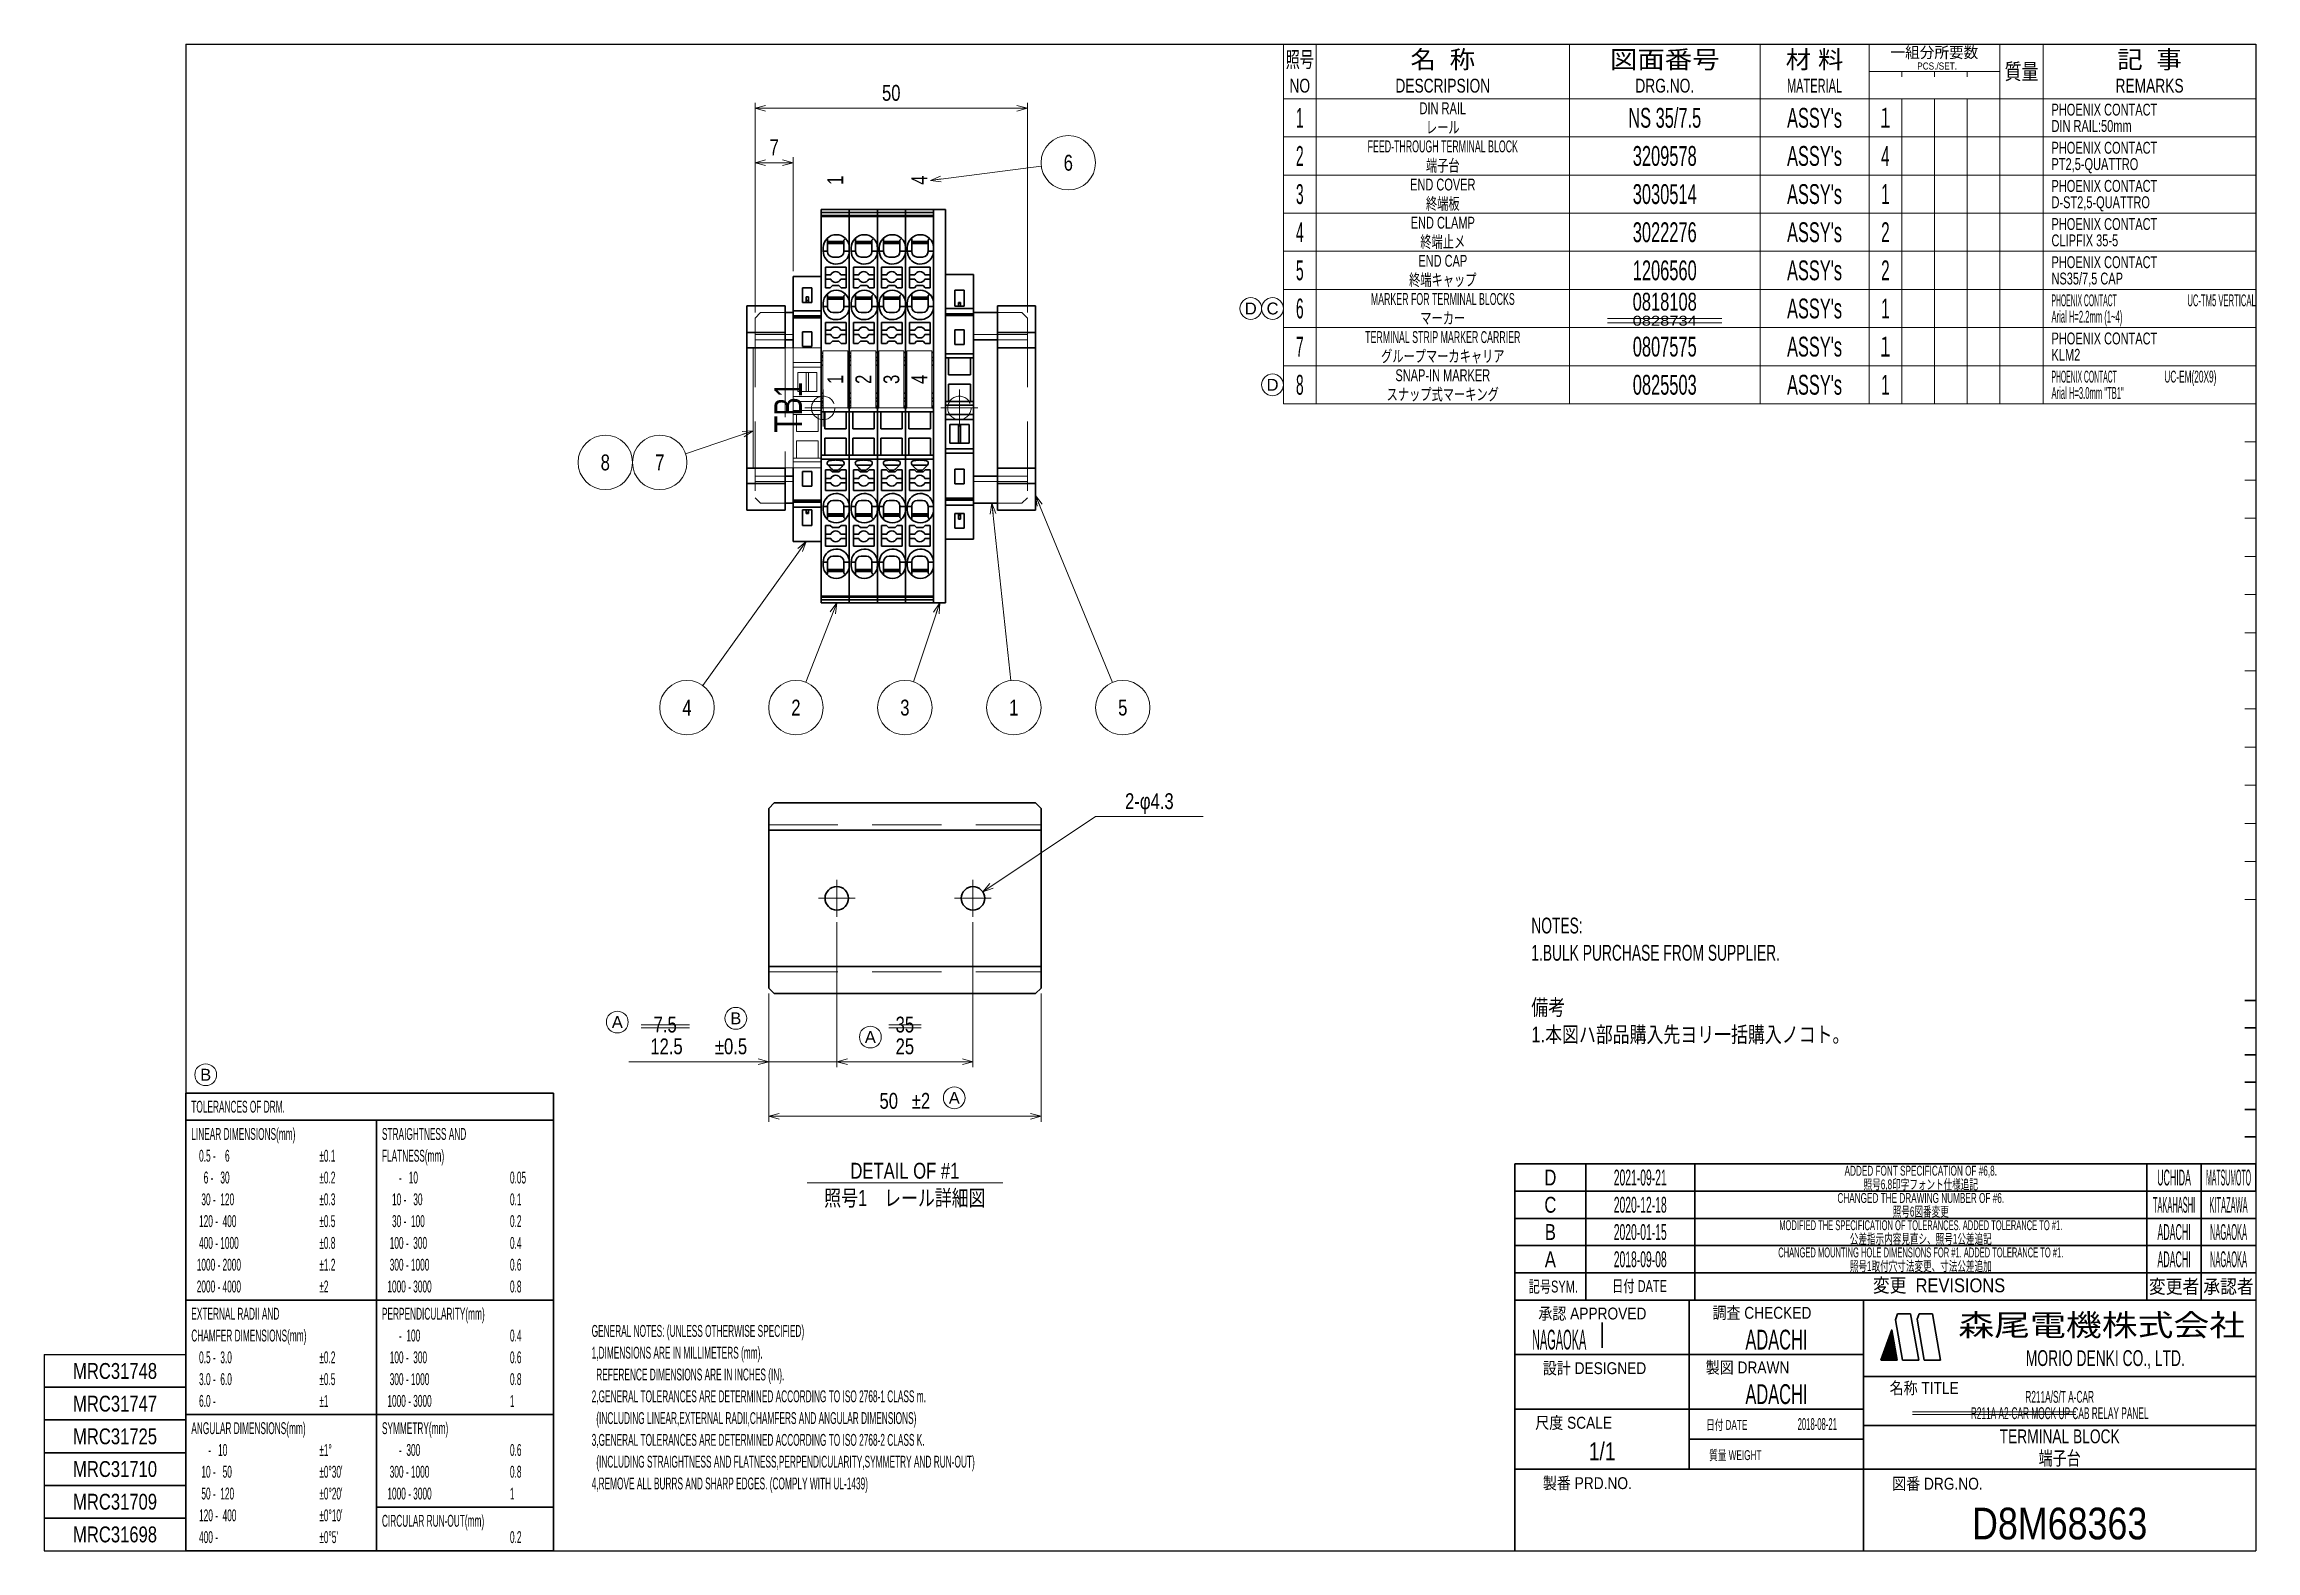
# Model space of a CAD drawing. Header units: millimetres. Extents: x 7 to 413, y 10 to 287.
import ezdxf
from ezdxf.enums import TextEntityAlignment as Align

# ---------------------------------------------------------------- set-up
doc = ezdxf.new("R2010")
doc.units = ezdxf.units.MM
doc.linetypes.add('DASHDOT', pattern=[25.3, 12.7, -6.3, 0, -6.3])
doc.linetypes.add('DASHED', pattern=[19, 12.7, -6.3])
for name, color, linetype in [('GR1_01', 7, 'Continuous'), ('GR1_05', 7, 'Continuous'), ('GR1_06', 7, 'Continuous'), ('GR1_15', 7, 'Continuous'), ('GR1_16', 7, 'Continuous'), ('図面枠C7M', 7, 'Continuous'), ('図面枠D8M', 7, 'Continuous'), ('表題、部品表_01', 7, 'Continuous'), ('表題、部品表_02', 7, 'Continuous'), ('表題、部品表_03', 7, 'Continuous')]:
    doc.layers.add(name, color=color, linetype=linetype)
doc.styles.add('HG丸ｺﾞｼｯｸM-PRO', font='')
doc.styles.get('HG丸ｺﾞｼｯｸM-PRO').set_extended_font_data('HG丸ｺﾞｼｯｸM-PRO')

msp = doc.modelspace()

# ---------------------------------------------------------------- texts
at = {"layer": 'GR1_05', "color": 3, "linetype": 'Continuous', "lineweight": 35, "style": 'HG丸ｺﾞｼｯｸM-PRO', "width": 1.245392}
msp.add_text('0828734', height=1.818, dxfattribs=at).set_placement((304.5, 236), align=Align.MIDDLE_CENTER)
at = {"layer": 'GR1_05', "color": 3, "linetype": 'Continuous', "lineweight": 35, "style": 'HG丸ｺﾞｼｯｸM-PRO'}
for s, width, p in [('7.5', 0.784839, (121, 104.5)), ('35', 0.784542, (165, 104.5))]:
    msp.add_text(s, height=2.909, rotation=0, dxfattribs=dict(at, width=width)).set_placement(p, align=Align.BOTTOM_CENTER)
at = {"layer": 'GR1_06', "color": 3, "linetype": 'Continuous', "lineweight": 35, "style": 'HG丸ｺﾞｼｯｸM-PRO'}
for s, height, width, p in [('1', 2.91, 0.784542, (152.22, 261.8)), ('4', 2.91, 0.784542, (167.67, 261.8)), ('TB1', 5.091, 0.7416, (143.56, 220.12))]:
    msp.add_text(s, height=height, rotation=90, dxfattribs=dict(at, width=width)).set_placement(p, align=Align.MIDDLE_CENTER)
at = {"layer": 'GR1_15', "color": 3, "linetype": 'Continuous', "lineweight": 35, "style": 'HG丸ｺﾞｼｯｸM-PRO', "width": 0.784542}
for s, p in [('6', (195, 265)), ('8', (110, 210)), ('7', (120, 210)), ('2', (145, 165)), ('3', (165, 165)), ('4', (125, 165)), ('1', (185, 165)), ('5', (205, 165))]:
    msp.add_text(s, height=2.91, rotation=0, dxfattribs=at).set_placement(p, align=Align.MIDDLE_CENTER)
at = {"layer": 'GR1_16', "color": 3, "linetype": 'Continuous', "lineweight": 35, "style": 'HG丸ｺﾞｼｯｸM-PRO'}
for s, height, width, p in [('50', 2.909, 0.784542, (162.5, 275.5)), ('7', 2.91, 0.784542, (141, 265.5)), ('12.5', 2.909, 0.784749, (121.24, 100.5)), ('±0.5', 2.909, 0.783726, (133.08, 100.5)), ('25', 2.909, 0.784542, (165, 100.5)), ('50', 2.909, 0.784542, (162.04, 90.5)), ('±2', 2.909, 0.782992, (167.96, 90.5))]:
    msp.add_text(s, height=height, rotation=0, dxfattribs=dict(at, width=width)).set_placement(p, align=Align.BOTTOM_CENTER)
at = {"layer": 'GR1_16', "color": 3, "linetype": 'Continuous', "lineweight": 35, "style": 'HG丸ｺﾞｼｯｸM-PRO', "width": 0.784542}
for s, p in [('1', (152.22, 225.25)), ('2', (157.37, 225.25)), ('3', (162.52, 225.25)), ('4', (167.67, 225.25))]:
    msp.add_text(s, height=2.91, rotation=90, dxfattribs=at).set_placement(p, align=Align.MIDDLE_CENTER)
at = {"layer": 'GR1_16', "color": 3, "linetype": 'Continuous', "lineweight": 35, "style": 'HG丸ｺﾞｼｯｸM-PRO', "width": 0.783565}
msp.add_text('2-φ4.3', height=2.909, dxfattribs=at).set_placement((209.88, 145.5), align=Align.BOTTOM_CENTER)
at = {"layer": 'GR1_16', "color": 3, "linetype": 'Continuous', "lineweight": 35, "style": 'HG丸ｺﾞｼｯｸM-PRO'}
for s, height, width, p in [('DETAIL OF #1', 2.9091, 0.783694, (165, 80)), ('照号1\u3000レール詳細図', 2.909, 0.782048, (165, 75))]:
    msp.add_text(s, height=height, dxfattribs=dict(at, width=width)).set_placement(p, align=Align.MIDDLE_CENTER)
at = {"layer": '図面枠C7M', "color": 3, "linetype": 'Continuous', "lineweight": 35, "style": 'HG丸ｺﾞｼｯｸM-PRO'}
for s, height, width, p in [('照号6,8印字フォント仕様追記', 1.8182, 0.618929, (351.5, 77.5)), ('照号6図番変更', 1.818, 0.619068, (351.5, 72.5))]:
    msp.add_text(s, height=height, dxfattribs=dict(at, width=width)).set_placement(p, align=Align.MIDDLE_CENTER)
at = {"layer": '図面枠D8M', "color": 3, "linetype": 'Continuous', "lineweight": 35, "style": 'HG丸ｺﾞｼｯｸM-PRO'}
for s, height, width, p in [('公差指示内容見直シ、照号1公差追記', 1.8182, 0.619003, (351.5, 67.5)), ('照号1取付穴寸法変更、寸法公差追加', 1.8182, 0.619003, (351.5, 62.5)), ('MRC31748', 2.909, 0.783478, (20, 43.25)), ('MRC31747', 2.909, 0.783478, (20, 37.25)), ('R211A/S/T A-CAR', 2.1818, 0.521946, (377, 38.5)), ('MRC31725', 2.909, 0.783478, (20, 31.25)), ('端子台', 2.545, 0.741121, (377, 27.25)), ('MRC31710', 2.909, 0.783478, (20, 25.25)), ('MRC31709', 2.909, 0.783478, (20, 19.25)), ('MRC31698', 2.909, 0.783478, (20, 13.25))]:
    msp.add_text(s, height=height, dxfattribs=dict(at, width=width)).set_placement(p, align=Align.MIDDLE_CENTER)
for s, width, p in [('GENERAL NOTES: (UNLESS OTHERWISE SPECIFIED)', 0.52211, (107.5, 51.69)), ('1,DIMENSIONS ARE IN MILLIMETERS (mm).', 0.522052, (107.5, 47.69)), ('  REFERENCE DIMENSIONS ARE IN INCHES (IN).', 0.522009, (107.5, 43.69)), ('2,GENERAL TOLERANCES ARE DETERMINED ACCORDING TO ISO 2768-1 CLASS m.', 0.522186, (107.5, 39.69)), ('  (INCLUDING LINEAR,EXTERNAL RADII,CHAMFERS AND ANGULAR DIMENSIONS)', 0.522355, (107.5, 35.69)), ('3,GENERAL TOLERANCES ARE DETERMINED ACCORDING TO ISO 2768-2 CLASS K.', 0.52223, (107.5, 31.69)), ('  (INCLUDING STRAIGHTNESS AND FLATNESS,PERPENDICULARITY,SYMMETRY AND RUN-OUT)', 0.522087, (107.5, 27.69)), ('4,REMOVE ALL BURRS AND SHARP EDGES. (COMPLY WITH UL-1439)', 0.52235, (107.5, 23.69))]:
    msp.add_text(s, height=2.1818, dxfattribs=dict(at, width=width)).set_placement(p, align=Align.TOP_LEFT)
at = {"layer": '表題、部品表_01', "color": 3, "linetype": 'Continuous', "lineweight": 35, "style": 'HG丸ｺﾞｼｯｸM-PRO'}
for s, height, width, p in [('NOTES:', 2.909, 0.651134, (280, 125)), ('1.BULK PURCHASE FROM SUPPLIER.', 2.9091, 0.651852, (280, 120)), ('備考', 2.909, 0.781842, (280, 110)), ('1.本図ハ部品購入先ヨリ一括購入ノコト。', 2.9091, 0.782004, (280, 105))]:
    msp.add_text(s, height=height, dxfattribs=dict(at, width=width)).set_placement(p, align=Align.MIDDLE_LEFT)
at = {"layer": '表題、部品表_03', "color": 3, "linetype": 'Continuous', "lineweight": 35, "style": 'HG丸ｺﾞｼｯｸM-PRO'}
for s, height, width, p in [('DIN RAIL', 2.182, 0.69316, (263.75, 275)), ('1', 3.64, 0.521199, (237.5, 273.25)), ('レール', 2.182, 0.692256, (263.75, 271.5)), ('NS 35/7.5', 3.636, 0.618922, (304.5, 273.25)), ("ASSY's", 3.636, 0.617769, (332, 273.25)), ('１', 3.64, 0.578238, (345, 273.25)), ('2', 3.64, 0.521199, (237.5, 266.25)), ('FEED-THROUGH TERMINAL BLOCK', 2.1818, 0.554676, (263.75, 268)), ('3209578', 3.636, 0.619953, (304.5, 266.25)), ("ASSY's", 3.636, 0.617769, (332, 266.25)), ('4', 3.64, 0.576062, (345, 266.25)), ('端子台', 2.182, 0.692256, (263.75, 264.5)), ('3', 3.64, 0.521199, (237.5, 259.25)), ('END COVER', 2.182, 0.691632, (263.75, 261)), ('3030514', 3.636, 0.619953, (304.5, 259.25)), ("ASSY's", 3.636, 0.617769, (332, 259.25)), ('1', 3.64, 0.576062, (345, 259.25)), ('終端板', 2.182, 0.692256, (263.75, 257.5)), ('4', 3.64, 0.521199, (237.5, 252.25)), ('END CLAMP', 2.182, 0.692299, (263.75, 254)), ('終端止メ', 2.182, 0.692256, (263.75, 250.5)), ('3022276', 3.636, 0.619953, (304.5, 252.25)), ("ASSY's", 3.636, 0.617769, (332, 252.25)), ('2', 3.64, 0.576062, (345, 252.25)), ('END CAP', 2.182, 0.691956, (263.75, 247)), ('5', 3.64, 0.521199, (237.5, 245.25)), ('終端キャップ', 2.182, 0.692256, (263.75, 243.5)), ('1206560', 3.636, 0.619953, (304.5, 245.25)), ("ASSY's", 3.636, 0.617769, (332, 245.25)), ('2', 3.64, 0.576062, (345, 245.25)), ('6', 3.64, 0.521199, (237.5, 238.25)), ('MARKER FOR TERMINAL BLOCKS', 2.1818, 0.554332, (263.75, 240)), ('0818108', 3.273, 0.691275, (304.5, 239.5)), ("ASSY's", 3.636, 0.617769, (332, 238.25)), ('1', 3.64, 0.576062, (345, 238.25)), ('マーカー', 2.182, 0.692256, (263.75, 236.5)), ('7', 3.64, 0.521199, (237.5, 231.25)), ('TERMINAL STRIP MARKER CARRIER', 2.1818, 0.554386, (263.75, 233)), ('0807575', 3.636, 0.619953, (304.5, 231.25)), ("ASSY's", 3.636, 0.617769, (332, 231.25)), ('１', 3.64, 0.578238, (345, 231.25)), ('グループマーカキャリア', 2.1818, 0.692256, (263.75, 229.5)), ('8', 3.64, 0.521199, (237.5, 224.25)), ('スナップ式マーキング', 2.182, 0.692256, (263.75, 222.5)), ('SNAP-IN MARKER', 2.1818, 0.69228, (263.75, 226)), ('0825503', 3.636, 0.619953, (304.5, 224.25)), ("ASSY's", 3.636, 0.617769, (332, 224.25)), ('1', 3.64, 0.576062, (345, 224.25))]:
    msp.add_text(s, height=height, dxfattribs=dict(at, width=width)).set_placement(p, align=Align.MIDDLE_CENTER)
for s, height, width, p in [('PHOENIX CONTACT', 2.1818, 0.692624, (375.5, 274.75)), ('DIN RAIL:50mm', 2.1818, 0.692477, (375.5, 271.75)), ('PHOENIX CONTACT', 2.1818, 0.692624, (375.5, 267.75)), ('PT2,5-QUATTRO', 2.1818, 0.692397, (375.5, 264.75)), ('PHOENIX CONTACT', 2.1818, 0.692624, (375.5, 260.75)), ('D-ST2,5-QUATTRO', 2.1818, 0.692479, (375.5, 257.75)), ('CLIPFIX 35-5', 2.1818, 0.692388, (375.5, 250.75)), ('PHOENIX CONTACT', 2.1818, 0.692624, (375.5, 253.75)), ('PHOENIX CONTACT', 2.1818, 0.692624, (375.5, 246.75)), ('NS35/7,5 CAP', 2.1818, 0.691437, (375.5, 243.75)), ('PHOENIX CONTACT', 2.1818, 0.34171, (375.5, 239.75)), ('Arial H=2.2mm (1~4)', 2.1818, 0.480373, (375.5, 236.75)), ('PHOENIX CONTACT', 2.1818, 0.692624, (375.5, 232.75)), ('KLM2', 2.182, 0.692835, (375.5, 229.75)), ('Arial H=3.0mm "TB1"', 2.1818, 0.480635, (375.5, 222.75)), ('PHOENIX CONTACT', 2.1818, 0.34171, (375.5, 225.75)), ('UC-EM(20X9)', 2.1818, 0.521471, (396.22, 225.75))]:
    msp.add_text(s, height=height, dxfattribs=dict(at, width=width)).set_placement(p, align=Align.MIDDLE_LEFT)
at = {"layer": '表題、部品表_03', "color": 3, "linetype": 'Continuous', "lineweight": 35, "style": 'HG丸ｺﾞｼｯｸM-PRO', "width": 0.48091}
msp.add_text('UC-TM5 VERTICAL', height=2.1818, dxfattribs=at).set_placement((413, 239.75), align=Align.MIDDLE_RIGHT)

# ---------------------------------------------------------------- blocks, each defined once
blk = doc.blocks.new('BLKF024')
at = {"layer": '図面枠D8M', "color": 4, "linetype": 'Continuous', "lineweight": 13}
for p, q in [((344.778471, 46.998727), (346.524087, 48.744343)), ((344.8594, 47.221078), (346.502888, 48.864566)), ((344.940329, 47.443428), (346.48169, 48.984789)), ((345.021258, 47.665778), (346.460491, 49.105012)), ((345.102186, 47.888128), (346.439293, 49.225235)), ((345.183115, 48.110479), (346.418094, 49.345457)), ((345.264044, 48.332829), (346.396896, 49.46568)), ((345.344973, 48.555179), (346.375697, 49.585903)), ((345.425902, 48.777529), (346.354499, 49.706126)), ((345.506831, 48.999879), (346.3333, 49.826349)), ((345.58776, 49.22223), (346.312102, 49.946572)), ((345.668689, 49.44458), (346.290903, 50.066794)), ((345.749617, 49.66693), (346.269705, 50.187017)), ((345.830546, 49.88928), (346.248506, 50.30724)), ((345.911475, 50.111631), (346.227307, 50.427463)), ((345.992404, 50.333981), (346.206109, 50.547686)), ((346.073333, 50.556331), (346.18491, 50.667909)), ((346.154262, 50.778681), (346.163712, 50.788131)), ((344.157871, 45.246757), (346.693675, 47.782561)), ((344.211969, 45.442276), (346.672477, 47.902784)), ((344.292898, 45.664626), (346.651278, 48.023006)), ((344.299292, 45.246757), (346.714874, 47.662338)), ((344.373827, 45.886976), (346.63008, 48.143229)), ((344.440714, 45.246757), (346.736072, 47.542115)), ((344.454756, 46.109327), (346.608881, 48.263452)), ((344.535684, 46.331677), (346.587682, 48.383675)), ((344.582135, 45.246757), (346.757271, 47.421892)), ((344.616613, 46.554027), (346.566484, 48.503898)), ((344.697542, 46.776377), (346.545285, 48.624121)), ((344.723556, 45.246757), (346.778469, 47.301669)), ((344.864978, 45.246757), (346.799668, 47.181447)), ((345.006399, 45.246757), (346.820866, 47.061224)), ((345.147821, 45.246757), (346.842065, 46.941001)), ((345.289242, 45.246757), (346.863263, 46.820778)), ((345.430663, 45.246757), (346.884462, 46.700555)), ((345.572085, 45.246757), (346.90566, 46.580332)), ((345.713506, 45.246757), (346.926859, 46.46011)), ((345.854927, 45.246757), (346.948057, 46.339887)), ((345.996349, 45.246757), (346.969256, 46.219664)), ((346.13777, 45.246757), (346.990455, 46.099441)), ((346.279191, 45.246757), (347.011653, 45.979218)), ((346.420613, 45.246757), (347.032852, 45.858995)), ((346.562034, 45.246757), (347.05405, 45.738773)), ((346.703455, 45.246757), (347.075249, 45.61855)), ((346.844877, 45.246757), (347.096447, 45.498327)), ((346.986298, 45.246757), (347.117646, 45.378104)), ((347.12772, 45.246757), (347.138844, 45.257881))]:
    blk.add_line(p, q, dxfattribs=at)
blk = doc.blocks.new('BLKF023')
at = {"layer": '図面枠D8M', "color": 2, "linetype": 'Continuous', "lineweight": 25}
for p, q in [((33, 286.75), (413, 286.75)), ((33, 286.75), (33, 10.25)), ((413, 286.75), (413, 10.25)), ((7, 46.25), (7, 10.25)), ((7, 46.25), (33, 46.25)), ((7, 10.25), (413, 10.25))]:
    blk.add_line(p, q, dxfattribs=at)
at = {"layer": '図面枠D8M', "color": 4, "linetype": 'Continuous', "lineweight": 13}
for p, q in [((413, 269.75), (411, 269.75)), ((413, 262.75), (411, 262.75)), ((413, 255.75), (411, 255.75)), ((413, 248.75), (411, 248.75)), ((413, 241.75), (411, 241.75)), ((413, 234.75), (411, 234.75)), ((413, 227.75), (411, 227.75)), ((413, 220.75), (411, 220.75)), ((413, 213.75), (411, 213.75)), ((413, 206.75), (411, 206.75)), ((413, 199.75), (411, 199.75)), ((413, 192.75), (411, 192.75)), ((413, 185.75), (411, 185.75)), ((413, 178.75), (411, 178.75)), ((413, 171.75), (411, 171.75)), ((413, 164.75), (411, 164.75)), ((413, 157.75), (411, 157.75)), ((413, 150.75), (411, 150.75)), ((413, 143.75), (411, 143.75)), ((413, 136.75), (411, 136.75)), ((411, 129.75), (413, 129.75))]:
    blk.add_line(p, q, dxfattribs=at)
at = {"layer": '図面枠D8M', "color": 3, "linetype": 'Continuous', "lineweight": 35}
for p, q in [((413, 111.25), (411, 111.25)), ((413, 106.25), (411, 106.25)), ((413, 101.25), (411, 101.25)), ((413, 96.25), (411, 96.25)), ((413, 91.25), (411, 91.25)), ((413, 86.25), (411, 86.25)), ((413, 81.25), (411, 81.25)), ((277, 76.25), (413, 76.25)), ((277, 76.25), (277, 10.25)), ((290, 76.25), (290, 56.25)), ((310, 76.25), (310, 56.25)), ((393, 76.25), (393, 56.25)), ((403, 76.25), (403, 56.25)), ((277, 71.25), (413, 71.25)), ((277, 66.25), (413, 66.25)), ((277, 61.25), (413, 61.25)), ((277, 56.25), (413, 56.25)), ((309, 56.25), (309, 25.25)), ((341, 56.25), (341, 10.25)), ((346.84, 52.65), (347.23, 53.75)), ((347.23, 53.75), (349.64, 53.75)), ((351.14, 45.25), (349.64, 53.75)), ((351.18, 53.75), (350.82, 52.76)), ((351.18, 53.75), (353.64, 53.75)), ((355.14, 45.25), (353.64, 53.75)), ((293, 52.17), (293, 47.48)), ((344.14, 45.25), (346.16, 50.8)), ((347.14, 45.25), (346.16, 50.8)), ((348.14, 45.25), (346.84, 52.65)), ((352.14, 45.25), (350.82, 52.76)), ((277, 46.25), (341, 46.25)), ((344.14, 45.25), (347.14, 45.25)), ((348.14, 45.25), (351.14, 45.25)), ((352.14, 45.25), (355.14, 45.25)), ((341, 42.25), (413, 42.25)), ((7, 40.25), (33, 40.25)), ((7, 34.25), (33, 34.25)), ((277, 36.25), (341, 36.25)), ((341, 33.25), (413, 33.25)), ((309, 30.75), (341, 30.75)), ((7, 28.25), (33, 28.25)), ((277, 25.25), (413, 25.25)), ((7, 22.25), (33, 22.25)), ((33, 16.25), (7, 16.25))]:
    blk.add_line(p, q, dxfattribs=at)
at = {"layer": '図面枠D8M', "color": 4, "linetype": 'Continuous', "lineweight": 13}
blk.add_blockref('BLKF024', (0, 0), dxfattribs=at)
at = {"layer": '図面枠D8M', "color": 4, "linetype": 'Continuous', "lineweight": 13, "style": 'HG丸ｺﾞｼｯｸM-PRO'}
for s, height, width, p in [('記号SYM.', 2.182, 0.69227, (284.03, 58.74)), ('日付 DATE', 2.182, 0.692507, (299.87, 58.83)), ('変更  REVISIONS', 2.5455, 0.887352, (354.85, 58.97)), ('変更者', 2.545, 0.887717, (398, 58.75)), ('承認者', 2.545, 0.887717, (408, 58.75)), ('承認 APPROVED', 2.1818, 0.863151, (291.21, 53.79)), ('調査 CHECKED', 2.182, 0.863174, (322.34, 53.92)), ('設計 DESIGNED', 2.1818, 0.862613, (291.61, 43.76)), ('製図 DRAWN', 2.182, 0.863099, (319.7, 43.9)), ('名称 TITLE', 2.182, 0.862489, (352.13, 40.11)), ('尺度 SCALE', 2.182, 0.862581, (287.78, 33.74)), ('日付 DATE', 1.818, 0.618255, (315.88, 33.34)), ('質量 WEIGHT', 1.818, 0.618812, (317.46, 27.8)), ('製番 PRD.NO.', 2.182, 0.863299, (290.29, 22.66)), ('図番 DRG.NO.', 2.182, 0.863083, (354.56, 22.56))]:
    blk.add_text(s, height=height, dxfattribs=dict(at, width=width)).set_placement(p, align=Align.MIDDLE_CENTER)
at = {"layer": '図面枠D8M', "color": 2, "linetype": 'Continuous', "lineweight": 25, "style": 'HG丸ｺﾞｼｯｸM-PRO', "width": 1.206081}
blk.add_text('森尾電機株式会社', height=4, dxfattribs=at).set_placement((384.72, 51.68), align=Align.MIDDLE_CENTER)
at = {"layer": '図面枠D8M', "color": 3, "linetype": 'Continuous', "lineweight": 35, "style": 'HG丸ｺﾞｼｯｸM-PRO', "width": 0.652197}
blk.add_text('MORIO DENKI CO., LTD.', height=2.9091, dxfattribs=at).set_placement((385.38, 45.61), align=Align.MIDDLE_CENTER)
blk = doc.blocks.new('BLKF025')
at = {"layer": '図面枠D8M', "color": 3, "linetype": 'Continuous', "lineweight": 35, "style": 'HG丸ｺﾞｼｯｸM-PRO'}
for s, height, width, p in [('D', 2.91, 0.784656, (283.5, 78.75)), ('2021-09-21', 2.909, 0.488281, (300, 78.75)), ('ADDED FONT SPECIFICATION OF #6,8.', 1.8182, 0.618129, (351.5, 80)), ('UCHIDA', 2.909, 0.415827, (398, 78.75)), ('MATSUMOTO', 2.909, 0.26157, (408, 78.75)), ('C', 2.91, 0.782198, (283.5, 73.75)), ('2020-12-18', 2.909, 0.488281, (300, 73.75)), ('CHANGED THE DRAWING NUMBER OF #6.', 1.8182, 0.618871, (351.5, 75)), ('TAKAHASHI', 2.909, 0.29452, (398, 73.75)), ('KITAZAWA', 2.909, 0.308644, (408, 73.75)), ('B', 2.91, 0.78204, (283.5, 68.75)), ('2020-01-15', 2.909, 0.488281, (300, 68.75)), ('MODIFIED THE SPECIFICATION OF TOLERANCES. ADDED TOLERANCE TO #1.', 1.8182, 0.497763, (351.5, 70)), ('ADACHI', 2.909, 0.415454, (398, 68.75)), ('NAGAOKA', 2.909, 0.309653, (408, 68.75)), ('A', 2.91, 0.782973, (283.5, 63.75)), ('2018-09-08', 2.909, 0.488281, (300, 63.75)), ('CHANGED MOUNTING HOLE DIMENSIONS FOR #1. ADDED TOLERANCE TO #1.', 1.8182, 0.497589, (351.5, 65)), ('ADACHI', 2.909, 0.415454, (398, 63.75)), ('NAGAOKA', 2.909, 0.309653, (408, 63.75)), ('NAGAOKA', 3.636, 0.414524, (285.11, 49)), ('ADACHI', 3.636, 0.619335, (325, 49)), ('ADACHI', 3.636, 0.619335, (325, 39)), ('R211A A2-CAR MOCK UP CAB RELAY PANEL', 2.1818, 0.522586, (377, 35.5)), ('2018-08-21', 2.182, 0.482412, (332.5, 33.5)), ('TERMINAL BLOCK', 2.5455, 0.742009, (377, 31.25)), ('1/1', 3.273, 0.80628, (293, 28.5)), ('D8M68363', 5.818, 0.845432, (377, 15.25))]:
    blk.add_text(s, height=height, dxfattribs=dict(at, width=width)).set_placement(p, align=Align.MIDDLE_CENTER)
blk = doc.blocks.new('BLKF026')
at = {"layer": '表題、部品表_01', "color": 4, "linetype": 'Continuous', "lineweight": 13}
for p, q in [((234.5, 286.75), (234.5, 276.75)), ((234.5, 286.75), (413, 286.75)), ((240.5, 286.75), (240.5, 276.75)), ((287, 286.75), (287, 276.75)), ((322, 286.75), (322, 276.75)), ((342, 286.75), (342, 276.75)), ((366, 286.75), (366, 276.75)), ((374, 286.75), (374, 276.75)), ((413, 286.75), (413, 276.75)), ((342, 281.75), (366, 281.75)), ((348, 280.75), (348, 281.75)), ((354, 281.75), (354, 280.75)), ((360, 281.75), (360, 280.75)), ((234.5, 276.75), (413, 276.75))]:
    blk.add_line(p, q, dxfattribs=at)
at = {"layer": '表題、部品表_01', "color": 3, "linetype": 'Continuous', "lineweight": 35, "style": 'HG丸ｺﾞｼｯｸM-PRO'}
for s, height, width, p in [('照号', 2.909, 0.651535, (237.5, 283.95)), ('名  称', 3.273, 1.042426, (263.75, 283.95)), ('図面番号', 3.273, 1.127518, (304.5, 283.95)), ('材 料', 3.273, 1.042439, (332, 283.95)), ('一組分所要数', 2.036, 0.966638, (354, 285.25)), ('記  事', 3.273, 1.042426, (393.5, 283.95)), ('NO', 2.545, 0.740841, (237.5, 279.15)), ('DESCRIPSION', 2.5455, 0.74158, (263.75, 279.15)), ('DRG.NO.', 2.545, 0.741189, (304.5, 279.15)), ('MATERIAL', 2.545, 0.594756, (332, 279.15)), ('PCS./SET.', 1.309, 0.862935, (354.5, 282.75)), ('質量', 2.909, 0.781842, (370, 281.75)), ('REMARKS', 2.545, 0.742803, (393.5, 279.15))]:
    blk.add_text(s, height=height, dxfattribs=dict(at, width=width)).set_placement(p, align=Align.MIDDLE_CENTER)
blk = doc.blocks.new('BLKF027')
at = {"layer": 'GR1_06', "color": 3, "linetype": 'Continuous', "lineweight": 35}
for p, q in [((144.5, 237.83), (144.5, 244.1)), ((149.65, 244.1), (144.5, 244.1)), ((149.65, 237.83), (149.65, 244.1)), ((146.23, 242.05), (147.93, 242.05)), ((146.23, 239.35), (146.23, 242.05)), ((146.88, 240.39), (147.28, 240.39)), ((146.88, 240.39), (146.88, 239.69)), ((146.88, 239.69), (147.28, 239.69)), ((146.88, 239.35), (146.88, 239.69)), ((147.28, 240.39), (147.28, 239.69)), ((147.28, 239.35), (147.28, 239.69)), ((147.93, 242.05), (147.93, 239.35)), ((144.5, 237.83), (144.5, 236.9)), ((149.65, 237.83), (144.5, 237.83)), ((149.65, 236.9), (144.5, 236.9)), ((144.5, 236.8), (144.5, 236.9)), ((149.65, 236.8), (144.5, 236.8)), ((144.5, 236.54), (144.5, 236.8)), ((144.5, 236.54), (149.65, 236.54)), ((144.5, 231), (144.5, 236.54)), ((146.88, 239.35), (146.23, 239.35)), ((147.28, 239.35), (146.88, 239.35)), ((147.93, 239.35), (147.28, 239.35)), ((149.65, 237.83), (149.65, 236.9)), ((149.65, 236.8), (149.65, 236.9)), ((149.65, 236.54), (149.65, 236.8)), ((149.65, 228.31), (149.65, 236.54)), ((146.23, 233.95), (147.93, 233.95)), ((146.23, 231.25), (146.23, 233.95)), ((147.93, 233.95), (147.93, 231.25)), ((147.93, 231.25), (146.23, 231.25)), ((149.65, 227.49), (149.65, 228.31)), ((149.65, 222.12), (149.65, 227.49)), ((149.65, 221.19), (149.65, 222.12)), ((149.65, 219.52), (149.65, 221.19)), ((149.65, 218.8), (149.65, 219.52)), ((149.65, 210.8), (149.65, 218.8)), ((144.5, 209), (144.5, 203.06)), ((146.23, 208.35), (147.93, 208.35)), ((146.23, 205.65), (146.23, 208.35)), ((147.93, 208.35), (147.93, 205.65)), ((149.65, 210.08), (149.65, 210.8)), ((149.65, 210.08), (149.65, 203.06)), ((144.5, 203.06), (149.65, 203.06)), ((144.5, 203.06), (144.5, 202.8)), ((147.93, 205.65), (146.23, 205.65)), ((149.65, 203.06), (149.65, 202.8)), ((144.5, 202.8), (149.65, 202.8)), ((144.5, 202.8), (144.5, 202.7)), ((149.65, 202.7), (144.5, 202.7)), ((144.5, 202.7), (144.5, 201.77)), ((149.65, 201.77), (144.5, 201.77)), ((144.5, 201.77), (144.5, 195.5)), ((146.23, 201.3), (146.88, 201.3)), ((146.23, 198.4), (146.23, 201.3)), ((146.88, 201.3), (147.28, 201.3)), ((146.88, 200.79), (146.88, 201.3)), ((146.88, 200.79), (146.88, 200.65)), ((146.88, 200.79), (147.28, 200.79)), ((147.28, 200.65), (146.88, 200.65)), ((147.28, 201.3), (147.93, 201.3)), ((147.28, 200.79), (147.28, 201.3)), ((147.28, 200.79), (147.28, 200.65)), ((147.93, 201.3), (147.93, 198.4)), ((149.65, 202.8), (149.65, 202.7)), ((149.65, 202.7), (149.65, 201.77)), ((149.65, 201.77), (149.65, 195.5)), ((144.5, 195.5), (149.65, 195.5)), ((147.93, 198.4), (146.23, 198.4))]:
    blk.add_line(p, q, dxfattribs=at)
at = {"layer": 'GR1_06', "color": 4, "linetype": 'DASHED', "lineweight": 13}
for p, q in [((144.5, 228.31), (144.5, 231)), ((149.65, 228.31), (144.5, 228.31)), ((144.5, 228.31), (144.5, 227.49)), ((144.5, 227.49), (149.65, 227.49)), ((144.5, 227.49), (144.5, 222.12)), ((145.33, 223.03), (145.33, 226.48)), ((145.33, 226.48), (146.88, 226.48)), ((146.88, 223.03), (146.88, 226.48)), ((146.88, 226.48), (147.28, 226.48)), ((147.28, 226.48), (148.83, 226.48)), ((147.28, 223.03), (147.28, 226.48)), ((148.83, 226.48), (148.83, 223.03)), ((144.5, 222.12), (144.5, 221.19)), ((144.5, 222.12), (149.65, 222.12)), ((144.5, 219.52), (144.5, 221.19)), ((144.5, 221.19), (149.65, 221.19)), ((144.5, 218.8), (144.5, 219.52)), ((149.65, 219.52), (144.5, 219.52)), ((146.88, 223.03), (145.33, 223.03)), ((147.28, 223.03), (146.88, 223.03)), ((148.83, 223.03), (147.28, 223.03)), ((144.5, 218.8), (145.08, 218.8)), ((144.5, 210.8), (144.5, 218.8)), ((145.08, 218.8), (149.08, 218.8)), ((145.08, 215.65), (145.08, 218.8)), ((149.08, 215.65), (145.08, 215.65)), ((149.08, 218.8), (149.65, 218.8)), ((149.08, 218.8), (149.08, 215.65)), ((145.08, 213.95), (149.08, 213.95)), ((145.08, 210.8), (145.08, 213.95)), ((149.08, 213.95), (149.08, 210.8)), ((144.5, 210.08), (144.5, 210.8)), ((145.08, 210.8), (144.5, 210.8)), ((144.5, 210.08), (144.5, 209)), ((149.65, 210.08), (144.5, 210.08)), ((149.08, 210.8), (145.08, 210.8)), ((149.65, 210.8), (149.08, 210.8))]:
    blk.add_line(p, q, dxfattribs=at)
blk = doc.blocks.new('BLKF028')
at = {"layer": 'GR1_06', "color": 4, "linetype": 'DASHED', "lineweight": 13}
for p, q in [((138.5, 237.5), (137.5, 236.5)), ((137.5, 236.5), (137.5, 203.5)), ((143, 237.5), (138.5, 237.5)), ((144.5, 233.5), (137.5, 233.5)), ((143, 232.5), (137.5, 232.5)), ((143, 207.5), (137.5, 207.5)), ((144.5, 206.5), (137.5, 206.5)), ((138.5, 202.5), (137.5, 203.5)), ((138.5, 202.5), (143, 202.5))]:
    blk.add_line(p, q, dxfattribs=at)
at = {"layer": 'GR1_06', "color": 3, "linetype": 'Continuous', "lineweight": 35}
for p, q in [((144.5, 237.5), (143, 237.5)), ((144.5, 232.5), (143, 232.5)), ((144.5, 207.5), (143, 207.5)), ((143, 202.5), (144.5, 202.5))]:
    blk.add_line(p, q, dxfattribs=at)
at = {"layer": 'GR1_06', "color": 4, "linetype": 'DASHDOT', "lineweight": 13}
for p, q in [((150, 223.38), (150, 216.62)), ((146.62, 220), (153.38, 220))]:
    blk.add_line(p, q, dxfattribs=at)
at = {"layer": 'GR1_06', "color": 4, "linetype": 'DASHED', "lineweight": 13}
blk.add_circle((150, 220), 2.15, dxfattribs=at)
blk = doc.blocks.new('BLKF029')
at = {"layer": 'GR1_06', "color": 3, "linetype": 'Continuous', "lineweight": 35}
for p, q in [((136, 233.85), (136, 238.75)), ((143, 238.75), (136, 238.75)), ((143, 233.85), (143, 238.75)), ((136, 233.85), (136, 231.05)), ((143, 233.85), (136, 233.85)), ((143, 233.85), (143, 231)), ((143, 231.05), (136, 231.05)), ((136, 208.95), (136, 231.05)), ((143, 231), (143, 231.05)), ((136, 208.95), (136, 206.15)), ((143, 208.95), (136, 208.95)), ((143, 208.95), (143, 209)), ((143, 209), (143, 208.95)), ((143, 208.95), (143, 206.15)), ((136, 201.25), (136, 206.15)), ((143, 206.15), (136, 206.15)), ((143, 201.25), (143, 206.15)), ((143, 201.25), (136, 201.25))]:
    blk.add_line(p, q, dxfattribs=at)
at = {"layer": 'GR1_06', "color": 4, "linetype": 'DASHED', "lineweight": 13}
blk.add_line((143, 231), (143, 209), dxfattribs=at)
blk = doc.blocks.new('BLKF030')
at = {"layer": 'GR1_06', "color": 3, "linetype": 'Continuous', "lineweight": 13}
for p, q in [((149.65, 231), (137.15, 231)), ((137.15, 231), (137.15, 209)), ((149.65, 209), (149.65, 231)), ((137.15, 209), (149.65, 209))]:
    blk.add_line(p, q, dxfattribs=at)
blk = doc.blocks.new('BLKF031')
at = {"layer": 'GR1_06', "color": 3, "linetype": 'Continuous', "lineweight": 35}
for p, q in [((177.6, 237.5), (182, 237.5)), ((177.6, 232.5), (182, 232.5)), ((177.6, 207.5), (182, 207.5)), ((177.6, 202.5), (182, 202.5))]:
    blk.add_line(p, q, dxfattribs=at)
at = {"layer": 'GR1_06', "color": 4, "linetype": 'DASHED', "lineweight": 13}
for p, q in [((182, 237.5), (186.5, 237.5)), ((186.5, 237.5), (187.5, 236.5)), ((187.5, 236.5), (187.5, 203.5)), ((177.6, 233.5), (187.5, 233.5)), ((182, 232.5), (187.5, 232.5)), ((182, 207.5), (187.5, 207.5)), ((177.6, 206.5), (187.5, 206.5)), ((187.5, 203.5), (186.5, 202.5)), ((182, 202.5), (186.5, 202.5))]:
    blk.add_line(p, q, dxfattribs=at)
at = {"layer": 'GR1_06', "color": 4, "linetype": 'DASHDOT', "lineweight": 13}
for p, q in [((175, 223.37), (175, 216.62)), ((171.62, 220), (178.37, 220))]:
    blk.add_line(p, q, dxfattribs=at)
at = {"layer": 'GR1_06', "color": 4, "linetype": 'DASHED', "lineweight": 13}
blk.add_circle((175, 220), 2.15, dxfattribs=at)
blk = doc.blocks.new('BLKF032')
at = {"layer": 'GR1_06', "color": 3, "linetype": 'Continuous', "lineweight": 35}
for p, q in [((172.45, 256.4), (170.25, 256.4)), ((170.25, 256.4), (170.25, 184.2)), ((172.45, 184.2), (172.45, 256.4)), ((170.25, 184.2), (172.45, 184.2))]:
    blk.add_line(p, q, dxfattribs=at)
blk = doc.blocks.new('BLKF033')
at = {"layer": 'GR1_06', "color": 3, "linetype": 'Continuous', "lineweight": 35}
for p, q in [((177.6, 244.5), (172.45, 244.5)), ((172.45, 238.23), (172.45, 244.5)), ((177.6, 238.23), (177.6, 244.5)), ((174.18, 241.6), (175.88, 241.6)), ((174.18, 238.7), (174.18, 241.6)), ((175.88, 241.6), (175.88, 238.7)), ((172.45, 238.23), (177.6, 238.23)), ((172.45, 237.3), (172.45, 238.23)), ((172.45, 237.3), (177.6, 237.3)), ((172.45, 237.2), (172.45, 237.3)), ((177.6, 237.2), (172.45, 237.2)), ((172.45, 236.94), (172.45, 237.2)), ((177.6, 236.94), (172.45, 236.94)), ((172.45, 229.92), (172.45, 236.94)), ((174.82, 238.7), (174.18, 238.7)), ((174.82, 239.21), (174.82, 239.35)), ((174.82, 239.35), (175.22, 239.35)), ((174.82, 239.21), (174.82, 238.7)), ((175.22, 239.21), (174.82, 239.21)), ((175.22, 238.7), (174.82, 238.7)), ((175.22, 239.21), (175.22, 239.35)), ((175.22, 239.21), (175.22, 238.7)), ((175.88, 238.7), (175.22, 238.7)), ((177.6, 237.3), (177.6, 238.23)), ((177.6, 237.2), (177.6, 237.3)), ((177.6, 236.94), (177.6, 237.2)), ((177.6, 229.92), (177.6, 236.94)), ((174.18, 234.35), (175.88, 234.35)), ((174.18, 231.65), (174.18, 234.35)), ((175.88, 231.65), (174.18, 231.65)), ((175.88, 234.35), (175.88, 231.65)), ((172.45, 229.92), (172.45, 229.2)), ((172.45, 229.92), (177.6, 229.92)), ((172.45, 229.2), (173.03, 229.2)), ((172.45, 229.2), (172.45, 221.2)), ((173.03, 229.2), (177.03, 229.2)), ((173.03, 226.05), (173.03, 229.2)), ((177.03, 229.2), (177.6, 229.2)), ((177.03, 229.2), (177.03, 226.05)), ((177.6, 229.92), (177.6, 229.2)), ((177.6, 229.2), (177.6, 221.2)), ((177.03, 226.05), (173.03, 226.05)), ((173.03, 224.35), (177.03, 224.35)), ((173.03, 221.2), (173.03, 224.35)), ((177.03, 224.35), (177.03, 221.2)), ((172.45, 221.2), (172.45, 220.48)), ((173.03, 221.2), (172.45, 221.2)), ((172.45, 220.48), (172.45, 218.81)), ((172.45, 220.48), (177.6, 220.48)), ((177.03, 221.2), (173.03, 221.2)), ((177.6, 221.2), (177.03, 221.2)), ((177.6, 221.2), (177.6, 220.48)), ((177.6, 220.48), (177.6, 218.81)), ((172.45, 218.81), (172.45, 217.88)), ((177.6, 218.81), (172.45, 218.81)), ((172.45, 217.88), (172.45, 212.51)), ((177.6, 217.88), (172.45, 217.88)), ((173.28, 213.52), (173.28, 216.97)), ((173.28, 216.97), (174.82, 216.97)), ((174.82, 216.97), (174.82, 213.52)), ((174.82, 216.97), (175.22, 216.97)), ((175.22, 216.97), (175.22, 213.52)), ((175.22, 216.97), (176.78, 216.97)), ((176.78, 216.97), (176.78, 213.52)), ((177.6, 217.88), (177.6, 218.81)), ((177.6, 212.51), (177.6, 217.88)), ((177.6, 212.51), (172.45, 212.51)), ((172.45, 212.51), (172.45, 211.69)), ((172.45, 211.69), (177.6, 211.69)), ((172.45, 211.69), (172.45, 203.46)), ((174.82, 213.52), (173.28, 213.52)), ((175.22, 213.52), (174.82, 213.52)), ((176.78, 213.52), (175.22, 213.52)), ((177.6, 211.69), (177.6, 212.51)), ((177.6, 211.69), (177.6, 203.46)), ((174.18, 208.75), (175.88, 208.75)), ((174.18, 206.05), (174.18, 208.75)), ((175.88, 208.75), (175.88, 206.05)), ((177.6, 203.46), (172.45, 203.46)), ((172.45, 203.46), (172.45, 203.2)), ((172.45, 203.2), (177.6, 203.2)), ((172.45, 203.2), (172.45, 203.1)), ((172.45, 203.1), (177.6, 203.1)), ((172.45, 202.17), (172.45, 203.1)), ((175.88, 206.05), (174.18, 206.05)), ((177.6, 203.46), (177.6, 203.2)), ((177.6, 203.2), (177.6, 203.1)), ((177.6, 202.17), (177.6, 203.1)), ((172.45, 202.17), (177.6, 202.17)), ((172.45, 202.17), (172.45, 195.9)), ((174.18, 197.95), (174.18, 200.65)), ((174.18, 200.65), (174.82, 200.65)), ((174.82, 200.65), (174.82, 200.31)), ((174.82, 200.65), (175.22, 200.65)), ((174.82, 199.61), (174.82, 200.31)), ((175.22, 200.31), (174.82, 200.31)), ((175.22, 199.61), (174.82, 199.61)), ((175.22, 200.65), (175.88, 200.65)), ((175.22, 200.65), (175.22, 200.31)), ((175.22, 199.61), (175.22, 200.31)), ((175.88, 200.65), (175.88, 197.95)), ((177.6, 202.17), (177.6, 195.9)), ((172.45, 195.9), (177.6, 195.9)), ((175.88, 197.95), (174.18, 197.95))]:
    blk.add_line(p, q, dxfattribs=at)
blk = doc.blocks.new('BLKF034')
at = {"layer": 'GR1_06', "color": 3, "linetype": 'Continuous', "lineweight": 35}
for p, q in [((182, 233.85), (182, 238.75)), ((182, 238.75), (189, 238.75)), ((189, 233.85), (189, 238.75)), ((182, 233.85), (189, 233.85)), ((182, 233.85), (182, 208.95)), ((189, 233.85), (189, 231.05)), ((182, 231.05), (189, 231.05)), ((182, 231), (182, 231.05)), ((189, 208.95), (189, 231.05)), ((182, 208.95), (182, 209)), ((182, 208.95), (189, 208.95)), ((182, 208.95), (182, 206.15)), ((189, 208.95), (189, 206.15)), ((182, 206.15), (189, 206.15)), ((182, 201.25), (182, 206.15)), ((189, 201.25), (189, 206.15)), ((182, 201.25), (189, 201.25))]:
    blk.add_line(p, q, dxfattribs=at)
blk = doc.blocks.new('BLKF035')
at = {"layer": '表題、部品表_02', "color": 4, "linetype": 'Continuous', "lineweight": 13}
for p, q in [((234.5, 276.75), (234.5, 269.75)), ((234.5, 276.75), (413, 276.75)), ((240.5, 276.75), (240.5, 269.75)), ((287, 276.75), (287, 269.75)), ((322, 276.75), (322, 269.75)), ((342, 276.75), (342, 269.75)), ((348, 276.75), (348, 269.75)), ((354, 276.75), (354, 269.75)), ((360, 269.75), (360, 276.75)), ((366, 276.75), (366, 269.75)), ((374, 276.75), (374, 269.75)), ((413, 276.75), (413, 269.75)), ((234.5, 269.75), (413, 269.75))]:
    blk.add_line(p, q, dxfattribs=at)
blk = doc.blocks.new('BLKF037')
at = {"layer": '表題、部品表_02', "color": 4, "linetype": 'Continuous', "lineweight": 13}
for p, q in [((234.5, 269.75), (234.5, 262.75)), ((234.5, 269.75), (413, 269.75)), ((240.5, 269.75), (240.5, 262.75)), ((287, 269.75), (287, 262.75)), ((322, 269.75), (322, 262.75)), ((342, 269.75), (342, 262.75)), ((348, 269.75), (348, 262.75)), ((354, 269.75), (354, 262.75)), ((360, 262.75), (360, 269.75)), ((366, 269.75), (366, 262.75)), ((374, 269.75), (374, 262.75)), ((413, 269.75), (413, 262.75)), ((234.5, 262.75), (413, 262.75))]:
    blk.add_line(p, q, dxfattribs=at)
blk = doc.blocks.new('BLKF039')
at = {"layer": '表題、部品表_02', "color": 4, "linetype": 'Continuous', "lineweight": 13}
for p, q in [((234.5, 262.75), (234.5, 255.75)), ((234.5, 262.75), (413, 262.75)), ((240.5, 262.75), (240.5, 255.75)), ((287, 262.75), (287, 255.75)), ((322, 262.75), (322, 255.75)), ((342, 262.75), (342, 255.75)), ((348, 262.75), (348, 255.75)), ((354, 262.75), (354, 255.75)), ((360, 255.75), (360, 262.75)), ((366, 262.75), (366, 255.75)), ((374, 262.75), (374, 255.75)), ((413, 262.75), (413, 255.75)), ((234.5, 255.75), (413, 255.75))]:
    blk.add_line(p, q, dxfattribs=at)
blk = doc.blocks.new('BLKF041')
at = {"layer": '表題、部品表_02', "color": 4, "linetype": 'Continuous', "lineweight": 13}
for p, q in [((234.5, 255.75), (234.5, 248.75)), ((234.5, 255.75), (413, 255.75)), ((240.5, 255.75), (240.5, 248.75)), ((287, 255.75), (287, 248.75)), ((322, 255.75), (322, 248.75)), ((342, 255.75), (342, 248.75)), ((348, 255.75), (348, 248.75)), ((354, 255.75), (354, 248.75)), ((360, 248.75), (360, 255.75)), ((366, 255.75), (366, 248.75)), ((374, 255.75), (374, 248.75)), ((413, 255.75), (413, 248.75)), ((234.5, 248.75), (413, 248.75))]:
    blk.add_line(p, q, dxfattribs=at)
blk = doc.blocks.new('BLKF043')
at = {"layer": '表題、部品表_02', "color": 4, "linetype": 'Continuous', "lineweight": 13}
for p, q in [((234.5, 248.75), (234.5, 241.75)), ((234.5, 248.75), (413, 248.75)), ((240.5, 248.75), (240.5, 241.75)), ((287, 248.75), (287, 241.75)), ((322, 248.75), (322, 241.75)), ((342, 248.75), (342, 241.75)), ((348, 248.75), (348, 241.75)), ((354, 248.75), (354, 241.75)), ((360, 241.75), (360, 248.75)), ((366, 248.75), (366, 241.75)), ((374, 248.75), (374, 241.75)), ((413, 248.75), (413, 241.75)), ((234.5, 241.75), (413, 241.75))]:
    blk.add_line(p, q, dxfattribs=at)
blk = doc.blocks.new('BLKF045')
at = {"layer": '表題、部品表_02', "color": 4, "linetype": 'Continuous', "lineweight": 13}
for p, q in [((234.5, 227.75), (234.5, 220.75)), ((234.5, 227.75), (413, 227.75)), ((240.5, 227.75), (240.5, 220.75)), ((287, 227.75), (287, 220.75)), ((322, 227.75), (322, 220.75)), ((342, 227.75), (342, 220.75)), ((348, 227.75), (348, 220.75)), ((354, 227.75), (354, 220.75)), ((360, 220.75), (360, 227.75)), ((366, 227.75), (366, 220.75)), ((374, 227.75), (374, 220.75)), ((413, 227.75), (413, 220.75)), ((234.5, 220.75), (413, 220.75))]:
    blk.add_line(p, q, dxfattribs=at)
blk = doc.blocks.new('BLKF047')
at = {"layer": '表題、部品表_02', "color": 4, "linetype": 'Continuous', "lineweight": 13}
for p, q in [((234.5, 241.75), (234.5, 234.75)), ((234.5, 241.75), (413, 241.75)), ((240.5, 241.75), (240.5, 234.75)), ((287, 241.75), (287, 234.75)), ((322, 241.75), (322, 234.75)), ((342, 241.75), (342, 234.75)), ((348, 241.75), (348, 234.75)), ((354, 241.75), (354, 234.75)), ((360, 234.75), (360, 241.75)), ((366, 241.75), (366, 234.75)), ((374, 241.75), (374, 234.75)), ((413, 241.75), (413, 234.75)), ((234.5, 234.75), (413, 234.75))]:
    blk.add_line(p, q, dxfattribs=at)
blk = doc.blocks.new('BLKF049')
at = {"layer": '表題、部品表_02', "color": 4, "linetype": 'Continuous', "lineweight": 13}
for p, q in [((234.5, 234.75), (234.5, 227.75)), ((234.5, 234.75), (413, 234.75)), ((240.5, 234.75), (240.5, 227.75)), ((287, 234.75), (287, 227.75)), ((322, 234.75), (322, 227.75)), ((342, 234.75), (342, 227.75)), ((348, 234.75), (348, 227.75)), ((354, 234.75), (354, 227.75)), ((360, 227.75), (360, 234.75)), ((366, 234.75), (366, 227.75)), ((374, 234.75), (374, 227.75)), ((413, 234.75), (413, 227.75)), ((234.5, 227.75), (413, 227.75))]:
    blk.add_line(p, q, dxfattribs=at)
blk = doc.blocks.new('BLKF051')
at = {"layer": 'GR1_06', "color": 3, "linetype": 'Continuous', "lineweight": 35}
for p, q in [((141, 147.5), (140, 146.5)), ((140, 146.5), (140, 113.5)), ((141, 147.5), (189, 147.5)), ((189, 147.5), (190, 146.5)), ((190, 146.5), (190, 113.5)), ((140, 142.5), (190, 142.5)), ((140, 117.5), (190, 117.5)), ((141, 112.5), (140, 113.5)), ((141, 112.5), (189, 112.5)), ((190, 113.5), (189, 112.5))]:
    blk.add_line(p, q, dxfattribs=at)
at = {"layer": 'GR1_06', "color": 4, "linetype": 'DASHED', "lineweight": 13}
for p, q in [((140, 143.5), (190, 143.5)), ((140, 116.5), (190, 116.5))]:
    blk.add_line(p, q, dxfattribs=at)
at = {"layer": 'GR1_06', "color": 4, "linetype": 'DASHDOT', "lineweight": 13}
for p, q in [((149.13, 130), (155.88, 130)), ((152.5, 133.37), (152.5, 126.62)), ((174.12, 130), (180.87, 130)), ((177.5, 133.37), (177.5, 126.62))]:
    blk.add_line(p, q, dxfattribs=at)
at = {"layer": 'GR1_06', "color": 3, "linetype": 'Continuous', "lineweight": 35}
for centre in [(152.5, 130), (177.5, 130)]:
    blk.add_circle(centre, 2.15, dxfattribs=at)
blk = doc.blocks.new('FXTIP_ARROW_S')
at = {"color": 0, "linetype": 'Continuous', "lineweight": -2}
for q in [(-1, 0), (-0.97, 0.26), (-0.97, -0.26)]:
    blk.add_line((0, 0), q, dxfattribs=at)
blk = doc.blocks.new('FXTIP_ARROW_E')
at = {"color": 0, "linetype": 'Continuous', "lineweight": -2}
for q in [(-1, 0), (-0.97, 0.26), (-0.97, -0.26)]:
    blk.add_line((0, 0), q, dxfattribs=at)
blk = doc.blocks.new('BLKF053')
at = {"layer": 'GR1_06', "color": 3, "linetype": 'Continuous', "lineweight": 35}
for p, q in [((149.65, 256.4), (149.65, 255.85)), ((149.65, 256.4), (154.8, 256.4)), ((149.65, 255.32), (149.65, 255.85)), ((149.65, 255.85), (154.8, 255.85)), ((154.8, 255.85), (154.8, 256.4)), ((154.8, 255.32), (154.8, 255.85)), ((149.65, 255.15), (149.65, 255.32)), ((149.65, 255.32), (154.8, 255.32)), ((149.65, 230.05), (149.65, 255.15)), ((149.65, 255.15), (154.8, 255.15)), ((154.8, 255.15), (154.8, 255.32)), ((154.8, 255.15), (154.8, 250.4)), ((150, 249.4), (150, 248.8)), ((150.8, 248.8), (150, 248.8)), ((150.7, 251.1), (150.8, 251)), ((150.8, 251), (150.8, 250.55)), ((150.8, 250.55), (153.8, 250.55)), ((150.8, 250.55), (150.8, 250.4)), ((150.8, 250.4), (153.8, 250.4)), ((150.8, 250.4), (150.8, 250.15)), ((150.8, 250.15), (153.8, 250.15)), ((150.8, 250.15), (150.8, 248.8)), ((150.8, 248.7), (150.8, 248.8)), ((153.8, 250.8), (154.1, 251.1)), ((153.8, 250.8), (153.8, 250.55)), ((153.8, 250.55), (153.8, 250.4)), ((153.8, 250.4), (153.8, 250.15)), ((153.8, 250.15), (153.8, 248.8)), ((153.8, 248.7), (153.8, 248.8)), ((153.8, 248.8), (154.8, 248.8)), ((154.8, 250.4), (154.58, 250.4)), ((154.58, 247.8), (154.8, 247.8)), ((154.8, 250.4), (154.8, 249.4)), ((154.8, 249.4), (154.8, 248.8)), ((154.8, 247.8), (154.8, 248.8)), ((154.8, 247.8), (154.8, 240.2)), ((150.4, 244.45), (150.4, 245.85)), ((150.4, 245.85), (154.2, 245.85)), ((150.4, 243.65), (150.4, 244.45)), ((151.38, 244.45), (150.4, 244.45)), ((150.4, 242.05), (150.4, 243.65)), ((150.4, 243.65), (151.38, 243.65)), ((154.2, 244.45), (153.22, 244.45)), ((153.22, 243.65), (154.2, 243.65)), ((154.2, 245.85), (154.2, 244.45)), ((154.2, 244.45), (154.2, 243.65)), ((154.2, 243.65), (154.2, 242.05)), ((151.3, 242.05), (150.4, 242.05)), ((150.7, 240.9), (150.8, 240.8)), ((150.8, 240.8), (150.8, 240.35)), ((150.8, 240.35), (150.8, 240.2)), ((150.8, 240.35), (153.8, 240.35)), ((150.8, 240.2), (150.8, 239.95)), ((150.8, 240.2), (153.8, 240.2)), ((150.8, 239.95), (150.8, 238.6)), ((150.8, 239.95), (153.8, 239.95)), ((151.7, 242.45), (151.3, 242.05)), ((152.9, 242.45), (151.7, 242.45)), ((153.3, 242.05), (152.9, 242.45)), ((154.2, 242.05), (153.3, 242.05)), ((153.8, 240.6), (154.1, 240.9)), ((153.8, 240.6), (153.8, 240.35)), ((153.8, 240.35), (153.8, 240.2)), ((153.8, 240.2), (153.8, 239.95)), ((153.8, 239.95), (153.8, 238.6)), ((154.8, 240.2), (154.58, 240.2)), ((154.8, 240.2), (154.8, 239.2)), ((150, 239.2), (150, 238.6)), ((150.8, 238.6), (150, 238.6)), ((150.4, 234.25), (150.4, 235.65)), ((150.4, 235.65), (154.2, 235.65)), ((150.8, 238.5), (150.8, 238.6)), ((153.8, 238.5), (153.8, 238.6)), ((153.8, 238.6), (154.8, 238.6)), ((154.2, 235.65), (154.2, 234.25)), ((154.58, 237.6), (154.8, 237.6)), ((154.8, 239.2), (154.8, 238.6)), ((154.8, 237.6), (154.8, 238.6)), ((154.8, 237.6), (154.8, 230.15)), ((150.4, 233.45), (150.4, 234.25)), ((151.38, 234.25), (150.4, 234.25)), ((150.4, 231.85), (150.4, 233.45)), ((150.4, 233.45), (151.38, 233.45)), ((151.3, 231.85), (150.4, 231.85)), ((151.7, 232.25), (151.3, 231.85)), ((152.9, 232.25), (151.7, 232.25)), ((153.3, 231.85), (152.9, 232.25)), ((154.2, 234.25), (153.22, 234.25)), ((153.22, 233.45), (154.2, 233.45)), ((154.2, 231.85), (153.3, 231.85)), ((154.2, 234.25), (154.2, 233.45)), ((154.2, 233.45), (154.2, 231.85)), ((149.65, 230.05), (149.93, 230.05)), ((149.65, 230.05), (149.65, 229.59)), ((149.65, 229.24), (149.65, 229.59)), ((149.65, 229.59), (149.93, 229.59)), ((149.65, 228.73), (149.65, 229.24)), ((149.93, 229.24), (149.65, 229.24)), ((149.65, 228.73), (149.93, 228.73)), ((149.65, 227.82), (149.65, 228.73)), ((149.65, 227.82), (149.65, 222.68)), ((149.65, 227.82), (149.93, 227.82)), ((154.52, 230.15), (154.8, 230.15)), ((154.8, 229.24), (154.52, 229.24)), ((154.52, 228.73), (154.8, 228.73)), ((154.52, 227.82), (154.8, 227.82)), ((154.8, 229.24), (154.8, 230.15)), ((154.8, 228.73), (154.8, 229.24)), ((154.8, 227.82), (154.8, 228.73)), ((154.8, 227.82), (154.8, 222.68)), ((149.65, 222.68), (149.93, 222.68)), ((149.65, 222.68), (149.65, 221.77)), ((149.65, 221.77), (149.93, 221.77)), ((149.65, 221.77), (149.65, 221.26)), ((149.65, 221.26), (149.93, 221.26)), ((149.65, 220.91), (149.65, 221.26)), ((149.65, 220.91), (149.93, 220.91)), ((149.65, 220.91), (149.65, 220.45)), ((149.65, 220.45), (149.93, 220.45)), ((149.65, 220.45), (149.65, 220.02)), ((149.65, 220.02), (149.93, 220.02)), ((149.65, 220.02), (149.65, 219.3)), ((149.65, 219.3), (149.65, 211.3)), ((149.65, 219.3), (150.3, 219.3)), ((150.3, 219.3), (154.23, 219.3)), ((150.3, 219.3), (150.3, 216.15)), ((154.23, 219.3), (154.8, 219.3)), ((154.23, 216.15), (154.23, 219.3)), ((154.52, 222.68), (154.8, 222.68)), ((154.52, 221.77), (154.8, 221.77)), ((154.52, 221.26), (154.8, 221.26)), ((154.52, 220.35), (154.8, 220.35)), ((154.52, 220.02), (154.8, 220.02)), ((154.8, 222.68), (154.8, 221.77)), ((154.8, 221.77), (154.8, 221.26)), ((154.8, 220.35), (154.8, 221.26)), ((154.8, 220.35), (154.8, 220.02)), ((154.8, 220.02), (154.8, 219.3)), ((154.8, 219.3), (154.8, 211.3)), ((150.3, 216.15), (154.23, 216.15)), ((149.65, 211.3), (150.3, 211.3)), ((149.65, 211.3), (149.65, 210.58)), ((154.23, 214.45), (150.3, 214.45)), ((150.3, 214.45), (150.3, 211.3)), ((150.3, 211.3), (154.23, 211.3)), ((154.23, 211.3), (154.23, 214.45)), ((154.23, 211.3), (154.8, 211.3)), ((154.8, 211.3), (154.8, 210.58)), ((154.8, 210.58), (149.65, 210.58)), ((149.65, 210.58), (149.65, 185.46)), ((151.3, 208.65), (150.4, 208.65)), ((150.4, 208.65), (150.4, 207.05)), ((150.91, 209.48), (153.69, 209.48)), ((151.7, 208.25), (151.3, 208.65)), ((152.9, 208.25), (151.7, 208.25)), ((153.3, 208.65), (152.9, 208.25)), ((154.2, 208.65), (153.3, 208.65)), ((154.2, 207.05), (154.2, 208.65)), ((154.8, 202.9), (154.8, 210.58)), ((150.4, 207.05), (151.38, 207.05)), ((150.4, 207.05), (150.4, 206.25)), ((151.38, 206.25), (150.4, 206.25)), ((150.4, 206.25), (150.4, 204.85)), ((150.4, 204.85), (154.2, 204.85)), ((153.22, 207.05), (154.2, 207.05)), ((154.2, 206.25), (153.22, 206.25)), ((154.2, 206.25), (154.2, 207.05)), ((154.2, 204.85), (154.2, 206.25)), ((150.8, 201.9), (150, 201.9)), ((150, 201.3), (150, 201.9)), ((150.7, 199.6), (150.8, 199.7)), ((150.8, 202), (150.8, 201.9)), ((150.8, 200.55), (150.8, 201.9)), ((150.8, 200.3), (150.8, 200.55)), ((150.8, 200.55), (153.8, 200.55)), ((150.8, 200.15), (150.8, 200.3)), ((150.8, 200.3), (153.8, 200.3)), ((150.8, 199.7), (150.8, 200.15)), ((150.8, 200.15), (153.8, 200.15)), ((153.8, 202), (153.8, 201.9)), ((153.8, 201.9), (154.8, 201.9)), ((153.8, 200.55), (153.8, 201.9)), ((153.8, 200.3), (153.8, 200.55)), ((153.8, 200.15), (153.8, 200.3)), ((153.8, 199.9), (153.8, 200.15)), ((153.8, 199.9), (154.1, 199.6)), ((154.58, 202.9), (154.8, 202.9)), ((154.8, 200.3), (154.58, 200.3)), ((154.8, 202.9), (154.8, 201.9)), ((154.8, 201.3), (154.8, 201.9)), ((154.8, 200.3), (154.8, 201.3)), ((154.8, 192.7), (154.8, 200.3)), ((150.4, 198.45), (150.4, 196.85)), ((151.3, 198.45), (150.4, 198.45)), ((150.4, 196.85), (150.4, 196.05)), ((150.4, 196.85), (151.38, 196.85)), ((150.4, 196.05), (150.4, 194.65)), ((151.38, 196.05), (150.4, 196.05)), ((151.7, 198.05), (151.3, 198.45)), ((152.9, 198.05), (151.7, 198.05)), ((153.3, 198.45), (152.9, 198.05)), ((153.22, 196.85), (154.2, 196.85)), ((154.2, 196.05), (153.22, 196.05)), ((154.2, 198.45), (153.3, 198.45)), ((154.2, 196.85), (154.2, 198.45)), ((154.2, 196.05), (154.2, 196.85)), ((154.2, 194.65), (154.2, 196.05)), ((150.8, 191.7), (150, 191.7)), ((150, 191.1), (150, 191.7)), ((150.4, 194.65), (154.2, 194.65)), ((150.8, 191.8), (150.8, 191.7)), ((150.8, 190.35), (150.8, 191.7)), ((153.8, 191.8), (153.8, 191.7)), ((153.8, 191.7), (154.8, 191.7)), ((153.8, 190.35), (153.8, 191.7)), ((154.58, 192.7), (154.8, 192.7)), ((154.8, 192.7), (154.8, 191.7)), ((154.8, 191.1), (154.8, 191.7)), ((154.8, 190.1), (154.8, 191.1)), ((150.7, 189.4), (150.8, 189.5)), ((150.8, 190.1), (150.8, 190.35)), ((150.8, 190.35), (153.8, 190.35)), ((150.8, 189.95), (150.8, 190.1)), ((150.8, 190.1), (153.8, 190.1)), ((150.8, 189.5), (150.8, 189.95)), ((150.8, 189.95), (153.8, 189.95)), ((153.8, 190.1), (153.8, 190.35)), ((153.8, 189.95), (153.8, 190.1)), ((153.8, 189.7), (153.8, 189.95)), ((153.8, 189.7), (154.1, 189.4)), ((154.8, 190.1), (154.58, 190.1)), ((154.8, 185.46), (154.8, 190.1)), ((149.65, 185.46), (149.65, 185.29)), ((149.65, 185.46), (154.8, 185.46)), ((149.65, 185.29), (154.8, 185.29)), ((149.65, 185.29), (149.65, 184.75)), ((149.65, 184.75), (154.8, 184.75)), ((149.65, 184.75), (149.65, 184.2)), ((149.65, 184.2), (154.8, 184.2)), ((154.8, 185.46), (154.8, 185.29)), ((154.8, 185.29), (154.8, 184.75)), ((154.8, 184.75), (154.8, 184.2))]:
    blk.add_line(p, q, dxfattribs=at)
for centre, radius, start, end in [((152.4, 249.4), 2.4, 45, 135), ((152.4, 249.4), 2.4, 135, 180), ((152.4, 248.8), 2.4, 180, 335.3757), ((151.8, 248.7), 1, 180, 270), ((152.8, 248.7), 1, 270, 0), ((152.4, 249.4), 2.4, 24.6243, 45), ((152.4, 249.4), 2.4, 0, 24.6243), ((152.4, 248.8), 2.4, 335.3757, 0), ((152.3, 244.05), 1, 23.5782, 156.4218), ((152.3, 244.05), 1, 203.5782, 336.4218), ((152.4, 239.2), 2.4, 135, 180), ((152.4, 239.2), 2.4, 45, 135), ((152.4, 239.2), 2.4, 24.6243, 45), ((152.4, 239.2), 2.4, 0, 24.6243), ((152.4, 238.6), 2.4, 180, 335.3757), ((151.8, 238.5), 1, 180, 270), ((152.8, 238.5), 1, 270, 0), ((152.4, 238.6), 2.4, 335.3757, 0), ((152.3, 233.85), 1, 23.5782, 156.4218), ((152.3, 233.85), 1, 203.5782, 336.4218), ((151.25, 209.85), 0.5, 95.4406, 224.9997), ((152.3, 206.65), 1, 23.5782, 156.4218), ((153.35, 209.85), 0.5, 315, 84.5597), ((152.4, 201.9), 2.4, 24.6243, 180), ((151.8, 202), 1, 90, 180), ((152.3, 206.65), 1, 203.5782, 336.4218), ((152.8, 202), 1, 0, 90), ((152.4, 201.3), 2.4, 180, 225), ((152.4, 201.3), 2.4, 225, 315), ((152.4, 201.3), 2.4, 315, 335.3757), ((152.4, 201.9), 2.4, 0, 24.6243), ((152.4, 201.3), 2.4, 335.3757, 0), ((152.3, 196.45), 1, 23.5782, 156.4218), ((152.3, 196.45), 1, 203.5782, 336.4218), ((152.4, 191.7), 2.4, 24.6243, 180), ((152.4, 191.1), 2.4, 180, 225), ((151.8, 191.8), 1, 90, 180), ((152.8, 191.8), 1, 0, 90), ((152.4, 191.7), 2.4, 0, 24.6243), ((152.4, 191.1), 2.4, 335.3757, 0), ((152.4, 191.1), 2.4, 225, 315), ((152.4, 191.1), 2.4, 315, 335.3757)]:
    blk.add_arc(centre, radius, start, end, dxfattribs=at)
for points, knots in [([(151.8, 247.7), (151.83, 247.7), (151.91, 247.7), (152.02, 247.7), (152.15, 247.7), (152.28, 247.7), (152.41, 247.7), (152.55, 247.7), (152.68, 247.7), (152.76, 247.7), (152.8, 247.7)], [0, 0, 0, 0, 0.097145, 0.223255, 0.346586, 0.477449, 0.613456, 0.74891, 0.878338, 1, 1, 1, 1]), ([(151.8, 237.5), (151.84, 237.5), (151.92, 237.5), (152.03, 237.5), (152.15, 237.5), (152.28, 237.5), (152.41, 237.5), (152.55, 237.5), (152.68, 237.5), (152.76, 237.5), (152.8, 237.5)], [0, 0, 0, 0, 0.129504, 0.223255, 0.346586, 0.477449, 0.613456, 0.74891, 0.878338, 1, 1, 1, 1]), ([(150.9, 209.5), (150.9, 209.49), (150.9, 209.49), (150.91, 209.48), (150.91, 209.48)], [0, 0, 0, 0, 0.01158126, 0.02316252, 0.02316252, 0.02316252, 0.02316252]), ([(150.91, 209.48), (150.99, 209.4), (151.14, 209.25), (151.37, 209.02), (151.61, 208.79), (151.76, 208.63), (151.84, 208.55)], [0, 0, 0, 0, 0.323038, 0.646076, 0.980696, 1.315315, 1.315315, 1.315315, 1.315315]), ([(153.69, 209.48), (153.61, 209.4), (153.46, 209.25), (153.23, 209.02), (152.99, 208.79), (152.84, 208.63), (152.76, 208.55)], [0, 0, 0, 0, 0.323038, 0.646076, 0.980696, 1.315315, 1.315315, 1.315315, 1.315315]), ([(153.7, 209.5), (153.7, 209.49), (153.7, 209.49), (153.69, 209.48), (153.69, 209.48)], [0, 0, 0, 0, 0.01158126, 0.02316252, 0.02316252, 0.02316252, 0.02316252]), ([(151.8, 203), (151.84, 203), (151.91, 203), (152.03, 203), (152.15, 203), (152.28, 203), (152.41, 203), (152.55, 203), (152.68, 203), (152.76, 203), (152.8, 203)], [0, 0, 0, 0, 0.120567, 0.223255, 0.346586, 0.477449, 0.613456, 0.74891, 0.878338, 1, 1, 1, 1]), ([(151.8, 192.8), (151.84, 192.8), (151.92, 192.8), (152.03, 192.8), (152.15, 192.8), (152.28, 192.8), (152.41, 192.8), (152.55, 192.8), (152.68, 192.8), (152.76, 192.8), (152.8, 192.8)], [0, 0, 0, 0, 0.129789, 0.223255, 0.346586, 0.477449, 0.613456, 0.74891, 0.878338, 1, 1, 1, 1])]:
    blk.add_open_spline(points, degree=3, knots=knots, dxfattribs=at)
for points in [[(152.3, 210.45), (152.21, 210.44), (152.03, 210.43), (151.75, 210.4), (151.48, 210.37), (151.29, 210.36), (151.2, 210.35)], [(152.76, 208.55), (152.68, 208.55), (152.53, 208.55), (152.3, 208.55), (152.07, 208.55), (151.92, 208.55), (151.84, 208.55)], [(153.4, 210.35), (153.31, 210.36), (153.12, 210.37), (152.85, 210.4), (152.57, 210.43), (152.39, 210.44), (152.3, 210.45)]]:
    blk.add_open_spline(points, degree=3, dxfattribs=at)
blk = doc.blocks.new('BLKF054')
at = {"layer": 'GR1_06', "color": 3, "linetype": 'Continuous', "lineweight": 35}
for p, q in [((154.8, 256.4), (154.8, 255.85)), ((154.8, 256.4), (159.95, 256.4)), ((154.8, 255.32), (154.8, 255.85)), ((154.8, 255.85), (159.95, 255.85)), ((159.95, 255.85), (159.95, 256.4)), ((159.95, 255.32), (159.95, 255.85)), ((154.8, 255.15), (154.8, 255.32)), ((154.8, 255.32), (159.95, 255.32)), ((154.8, 230.05), (154.8, 255.15)), ((154.8, 255.15), (159.95, 255.15)), ((159.95, 255.15), (159.95, 255.32)), ((159.95, 255.15), (159.95, 250.4)), ((155.15, 249.4), (155.15, 248.8)), ((155.95, 248.8), (155.15, 248.8)), ((155.85, 251.1), (155.95, 251)), ((155.95, 251), (155.95, 250.55)), ((155.95, 250.55), (158.95, 250.55)), ((155.95, 250.55), (155.95, 250.4)), ((155.95, 250.4), (158.95, 250.4)), ((155.95, 250.4), (155.95, 250.15)), ((155.95, 250.15), (158.95, 250.15)), ((155.95, 250.15), (155.95, 248.8)), ((155.95, 248.7), (155.95, 248.8)), ((158.95, 250.8), (159.25, 251.1)), ((158.95, 250.8), (158.95, 250.55)), ((158.95, 250.55), (158.95, 250.4)), ((158.95, 250.4), (158.95, 250.15)), ((158.95, 250.15), (158.95, 248.8)), ((158.95, 248.7), (158.95, 248.8)), ((158.95, 248.8), (159.95, 248.8)), ((159.95, 250.4), (159.73, 250.4)), ((159.73, 247.8), (159.95, 247.8)), ((159.95, 250.4), (159.95, 249.4)), ((159.95, 249.4), (159.95, 248.8)), ((159.95, 247.8), (159.95, 248.8)), ((159.95, 247.8), (159.95, 240.2)), ((155.55, 244.45), (155.55, 245.85)), ((155.55, 245.85), (159.35, 245.85)), ((155.55, 243.65), (155.55, 244.45)), ((156.53, 244.45), (155.55, 244.45)), ((155.55, 242.05), (155.55, 243.65)), ((155.55, 243.65), (156.53, 243.65)), ((159.35, 244.45), (158.37, 244.45)), ((158.37, 243.65), (159.35, 243.65)), ((159.35, 245.85), (159.35, 244.45)), ((159.35, 244.45), (159.35, 243.65)), ((159.35, 243.65), (159.35, 242.05)), ((156.45, 242.05), (155.55, 242.05)), ((155.85, 240.9), (155.95, 240.8)), ((155.95, 240.8), (155.95, 240.35)), ((155.95, 240.35), (155.95, 240.2)), ((155.95, 240.35), (158.95, 240.35)), ((155.95, 240.2), (155.95, 239.95)), ((155.95, 240.2), (158.95, 240.2)), ((155.95, 239.95), (155.95, 238.6)), ((155.95, 239.95), (158.95, 239.95)), ((156.85, 242.45), (156.45, 242.05)), ((158.05, 242.45), (156.85, 242.45)), ((158.45, 242.05), (158.05, 242.45)), ((159.35, 242.05), (158.45, 242.05)), ((158.95, 240.6), (159.25, 240.9)), ((158.95, 240.6), (158.95, 240.35)), ((158.95, 240.35), (158.95, 240.2)), ((158.95, 240.2), (158.95, 239.95)), ((158.95, 239.95), (158.95, 238.6)), ((159.95, 240.2), (159.73, 240.2)), ((159.95, 240.2), (159.95, 239.2)), ((155.15, 239.2), (155.15, 238.6)), ((155.95, 238.6), (155.15, 238.6)), ((155.55, 234.25), (155.55, 235.65)), ((155.55, 235.65), (159.35, 235.65)), ((155.95, 238.5), (155.95, 238.6)), ((158.95, 238.5), (158.95, 238.6)), ((158.95, 238.6), (159.95, 238.6)), ((159.35, 235.65), (159.35, 234.25)), ((159.73, 237.6), (159.95, 237.6)), ((159.95, 239.2), (159.95, 238.6)), ((159.95, 237.6), (159.95, 238.6)), ((159.95, 237.6), (159.95, 230.15)), ((155.55, 233.45), (155.55, 234.25)), ((156.53, 234.25), (155.55, 234.25)), ((155.55, 231.85), (155.55, 233.45)), ((155.55, 233.45), (156.53, 233.45)), ((156.45, 231.85), (155.55, 231.85)), ((156.85, 232.25), (156.45, 231.85)), ((158.05, 232.25), (156.85, 232.25)), ((158.45, 231.85), (158.05, 232.25)), ((159.35, 234.25), (158.37, 234.25)), ((158.37, 233.45), (159.35, 233.45)), ((159.35, 231.85), (158.45, 231.85)), ((159.35, 234.25), (159.35, 233.45)), ((159.35, 233.45), (159.35, 231.85)), ((154.8, 230.05), (155.08, 230.05)), ((154.8, 230.05), (154.8, 229.59)), ((154.8, 229.24), (154.8, 229.59)), ((154.8, 229.59), (155.08, 229.59)), ((154.8, 228.73), (154.8, 229.24)), ((155.08, 229.24), (154.8, 229.24)), ((154.8, 228.73), (155.08, 228.73)), ((154.8, 227.82), (154.8, 228.73)), ((154.8, 227.82), (154.8, 222.68)), ((154.8, 227.82), (155.08, 227.82)), ((159.67, 230.15), (159.95, 230.15)), ((159.95, 229.24), (159.67, 229.24)), ((159.67, 228.73), (159.95, 228.73)), ((159.67, 227.82), (159.95, 227.82)), ((159.95, 229.24), (159.95, 230.15)), ((159.95, 228.73), (159.95, 229.24)), ((159.95, 227.82), (159.95, 228.73)), ((159.95, 227.82), (159.95, 222.68)), ((154.8, 222.68), (155.08, 222.68)), ((154.8, 222.68), (154.8, 221.77)), ((154.8, 221.77), (155.08, 221.77)), ((154.8, 221.77), (154.8, 221.26)), ((154.8, 221.26), (155.08, 221.26)), ((154.8, 220.91), (154.8, 221.26)), ((154.8, 220.91), (155.08, 220.91)), ((154.8, 220.91), (154.8, 220.45)), ((154.8, 220.45), (155.08, 220.45)), ((154.8, 220.45), (154.8, 220.02)), ((154.8, 220.02), (155.08, 220.02)), ((154.8, 220.02), (154.8, 219.3)), ((154.8, 219.3), (154.8, 211.3)), ((154.8, 219.3), (155.45, 219.3)), ((155.45, 219.3), (159.38, 219.3)), ((155.45, 219.3), (155.45, 216.15)), ((159.38, 219.3), (159.95, 219.3)), ((159.38, 216.15), (159.38, 219.3)), ((159.67, 222.68), (159.95, 222.68)), ((159.67, 221.77), (159.95, 221.77)), ((159.67, 221.26), (159.95, 221.26)), ((159.67, 220.35), (159.95, 220.35)), ((159.67, 220.02), (159.95, 220.02)), ((159.95, 222.68), (159.95, 221.77)), ((159.95, 221.77), (159.95, 221.26)), ((159.95, 220.35), (159.95, 221.26)), ((159.95, 220.35), (159.95, 220.02)), ((159.95, 220.02), (159.95, 219.3)), ((159.95, 219.3), (159.95, 211.3)), ((155.45, 216.15), (159.38, 216.15)), ((154.8, 211.3), (155.45, 211.3)), ((154.8, 211.3), (154.8, 210.58)), ((159.38, 214.45), (155.45, 214.45)), ((155.45, 214.45), (155.45, 211.3)), ((155.45, 211.3), (159.38, 211.3)), ((159.38, 211.3), (159.38, 214.45)), ((159.38, 211.3), (159.95, 211.3)), ((159.95, 211.3), (159.95, 210.58)), ((159.95, 210.58), (154.8, 210.58)), ((154.8, 210.58), (154.8, 185.46)), ((156.45, 208.65), (155.55, 208.65)), ((155.55, 208.65), (155.55, 207.05)), ((156.06, 209.48), (158.84, 209.48)), ((156.85, 208.25), (156.45, 208.65)), ((158.05, 208.25), (156.85, 208.25)), ((158.45, 208.65), (158.05, 208.25)), ((159.35, 208.65), (158.45, 208.65)), ((159.35, 207.05), (159.35, 208.65)), ((159.95, 202.9), (159.95, 210.58)), ((155.55, 207.05), (156.53, 207.05)), ((155.55, 207.05), (155.55, 206.25)), ((156.53, 206.25), (155.55, 206.25)), ((155.55, 206.25), (155.55, 204.85)), ((155.55, 204.85), (159.35, 204.85)), ((158.37, 207.05), (159.35, 207.05)), ((159.35, 206.25), (158.37, 206.25)), ((159.35, 206.25), (159.35, 207.05)), ((159.35, 204.85), (159.35, 206.25)), ((155.95, 201.9), (155.15, 201.9)), ((155.15, 201.3), (155.15, 201.9)), ((155.85, 199.6), (155.95, 199.7)), ((155.95, 202), (155.95, 201.9)), ((155.95, 200.55), (155.95, 201.9)), ((155.95, 200.3), (155.95, 200.55)), ((155.95, 200.55), (158.95, 200.55)), ((155.95, 200.15), (155.95, 200.3)), ((155.95, 200.3), (158.95, 200.3)), ((155.95, 199.7), (155.95, 200.15)), ((155.95, 200.15), (158.95, 200.15)), ((158.95, 202), (158.95, 201.9)), ((158.95, 201.9), (159.95, 201.9)), ((158.95, 200.55), (158.95, 201.9)), ((158.95, 200.3), (158.95, 200.55)), ((158.95, 200.15), (158.95, 200.3)), ((158.95, 199.9), (158.95, 200.15)), ((158.95, 199.9), (159.25, 199.6)), ((159.73, 202.9), (159.95, 202.9)), ((159.95, 200.3), (159.73, 200.3)), ((159.95, 202.9), (159.95, 201.9)), ((159.95, 201.3), (159.95, 201.9)), ((159.95, 200.3), (159.95, 201.3)), ((159.95, 192.7), (159.95, 200.3)), ((155.55, 198.45), (155.55, 196.85)), ((156.45, 198.45), (155.55, 198.45)), ((155.55, 196.85), (155.55, 196.05)), ((155.55, 196.85), (156.53, 196.85)), ((155.55, 196.05), (155.55, 194.65)), ((156.53, 196.05), (155.55, 196.05)), ((156.85, 198.05), (156.45, 198.45)), ((158.05, 198.05), (156.85, 198.05)), ((158.45, 198.45), (158.05, 198.05)), ((158.37, 196.85), (159.35, 196.85)), ((159.35, 196.05), (158.37, 196.05)), ((159.35, 198.45), (158.45, 198.45)), ((159.35, 196.85), (159.35, 198.45)), ((159.35, 196.05), (159.35, 196.85)), ((159.35, 194.65), (159.35, 196.05)), ((155.95, 191.7), (155.15, 191.7)), ((155.15, 191.1), (155.15, 191.7)), ((155.55, 194.65), (159.35, 194.65)), ((155.95, 191.8), (155.95, 191.7)), ((155.95, 190.35), (155.95, 191.7)), ((158.95, 191.8), (158.95, 191.7)), ((158.95, 191.7), (159.95, 191.7)), ((158.95, 190.35), (158.95, 191.7)), ((159.73, 192.7), (159.95, 192.7)), ((159.95, 192.7), (159.95, 191.7)), ((159.95, 191.1), (159.95, 191.7)), ((159.95, 190.1), (159.95, 191.1)), ((155.85, 189.4), (155.95, 189.5)), ((155.95, 190.1), (155.95, 190.35)), ((155.95, 190.35), (158.95, 190.35)), ((155.95, 189.95), (155.95, 190.1)), ((155.95, 190.1), (158.95, 190.1)), ((155.95, 189.5), (155.95, 189.95)), ((155.95, 189.95), (158.95, 189.95)), ((158.95, 190.1), (158.95, 190.35)), ((158.95, 189.95), (158.95, 190.1)), ((158.95, 189.7), (158.95, 189.95)), ((158.95, 189.7), (159.25, 189.4)), ((159.95, 190.1), (159.73, 190.1)), ((159.95, 185.46), (159.95, 190.1)), ((154.8, 185.46), (154.8, 185.29)), ((154.8, 185.46), (159.95, 185.46)), ((154.8, 185.29), (159.95, 185.29)), ((154.8, 185.29), (154.8, 184.75)), ((154.8, 184.75), (159.95, 184.75)), ((154.8, 184.75), (154.8, 184.2)), ((154.8, 184.2), (159.95, 184.2)), ((159.95, 185.46), (159.95, 185.29)), ((159.95, 185.29), (159.95, 184.75)), ((159.95, 184.75), (159.95, 184.2))]:
    blk.add_line(p, q, dxfattribs=at)
for centre, radius, start, end in [((157.55, 249.4), 2.4, 45, 135), ((157.55, 249.4), 2.4, 135, 180), ((157.55, 248.8), 2.4, 180, 335.3757), ((156.95, 248.7), 1, 180, 270), ((157.95, 248.7), 1, 270, 0), ((157.55, 249.4), 2.4, 24.6243, 45), ((157.55, 249.4), 2.4, 0, 24.6243), ((157.55, 248.8), 2.4, 335.3757, 0), ((157.45, 244.05), 1, 23.5782, 156.4218), ((157.45, 244.05), 1, 203.5782, 336.4218), ((157.55, 239.2), 2.4, 135, 180), ((157.55, 239.2), 2.4, 45, 135), ((157.55, 239.2), 2.4, 24.6243, 45), ((157.55, 239.2), 2.4, 0, 24.6243), ((157.55, 238.6), 2.4, 180, 335.3757), ((156.95, 238.5), 1, 180, 270), ((157.95, 238.5), 1, 270, 0), ((157.55, 238.6), 2.4, 335.3757, 0), ((157.45, 233.85), 1, 23.5782, 156.4218), ((157.45, 233.85), 1, 203.5782, 336.4218), ((156.4, 209.85), 0.5, 95.4406, 224.9997), ((157.45, 206.65), 1, 23.5782, 156.4218), ((158.5, 209.85), 0.5, 315, 84.5597), ((157.55, 201.9), 2.4, 24.6243, 180), ((156.95, 202), 1, 90, 180), ((157.45, 206.65), 1, 203.5782, 336.4218), ((157.95, 202), 1, 0, 90), ((157.55, 201.3), 2.4, 180, 225), ((157.55, 201.3), 2.4, 225, 315), ((157.55, 201.3), 2.4, 315, 335.3757), ((157.55, 201.9), 2.4, 0, 24.6243), ((157.55, 201.3), 2.4, 335.3757, 0), ((157.45, 196.45), 1, 23.5782, 156.4218), ((157.45, 196.45), 1, 203.5782, 336.4218), ((157.55, 191.7), 2.4, 24.6243, 180), ((157.55, 191.1), 2.4, 180, 225), ((156.95, 191.8), 1, 90, 180), ((157.95, 191.8), 1, 0, 90), ((157.55, 191.7), 2.4, 0, 24.6243), ((157.55, 191.1), 2.4, 335.3757, 0), ((157.55, 191.1), 2.4, 225, 315), ((157.55, 191.1), 2.4, 315, 335.3757)]:
    blk.add_arc(centre, radius, start, end, dxfattribs=at)
for points, knots in [([(156.95, 247.7), (156.98, 247.7), (157.06, 247.7), (157.17, 247.7), (157.3, 247.7), (157.43, 247.7), (157.56, 247.7), (157.7, 247.7), (157.83, 247.7), (157.91, 247.7), (157.95, 247.7)], [0, 0, 0, 0, 0.097145, 0.223255, 0.346586, 0.477449, 0.613456, 0.74891, 0.878338, 1, 1, 1, 1]), ([(156.95, 237.5), (156.99, 237.5), (157.07, 237.5), (157.18, 237.5), (157.3, 237.5), (157.43, 237.5), (157.56, 237.5), (157.7, 237.5), (157.83, 237.5), (157.91, 237.5), (157.95, 237.5)], [0, 0, 0, 0, 0.129504, 0.223255, 0.346586, 0.477449, 0.613456, 0.74891, 0.878338, 1, 1, 1, 1]), ([(156.05, 209.5), (156.05, 209.49), (156.05, 209.49), (156.06, 209.48), (156.06, 209.48)], [0, 0, 0, 0, 0.01158126, 0.02316252, 0.02316252, 0.02316252, 0.02316252]), ([(156.06, 209.48), (156.14, 209.4), (156.29, 209.25), (156.52, 209.02), (156.76, 208.79), (156.91, 208.63), (156.99, 208.55)], [0, 0, 0, 0, 0.323038, 0.646076, 0.980696, 1.315315, 1.315315, 1.315315, 1.315315]), ([(158.84, 209.48), (158.76, 209.4), (158.61, 209.25), (158.38, 209.02), (158.14, 208.79), (157.99, 208.63), (157.91, 208.55)], [0, 0, 0, 0, 0.323038, 0.646076, 0.980696, 1.315315, 1.315315, 1.315315, 1.315315]), ([(158.85, 209.5), (158.85, 209.49), (158.85, 209.49), (158.84, 209.48), (158.84, 209.48)], [0, 0, 0, 0, 0.01158126, 0.02316252, 0.02316252, 0.02316252, 0.02316252]), ([(156.95, 203), (156.99, 203), (157.06, 203), (157.18, 203), (157.3, 203), (157.43, 203), (157.56, 203), (157.7, 203), (157.83, 203), (157.91, 203), (157.95, 203)], [0, 0, 0, 0, 0.120567, 0.223255, 0.346586, 0.477449, 0.613456, 0.74891, 0.878338, 1, 1, 1, 1]), ([(156.95, 192.8), (156.99, 192.8), (157.07, 192.8), (157.18, 192.8), (157.3, 192.8), (157.43, 192.8), (157.56, 192.8), (157.7, 192.8), (157.83, 192.8), (157.91, 192.8), (157.95, 192.8)], [0, 0, 0, 0, 0.129789, 0.223255, 0.346586, 0.477449, 0.613456, 0.74891, 0.878338, 1, 1, 1, 1])]:
    blk.add_open_spline(points, degree=3, knots=knots, dxfattribs=at)
for points in [[(157.45, 210.45), (157.36, 210.44), (157.18, 210.43), (156.9, 210.4), (156.63, 210.37), (156.44, 210.36), (156.35, 210.35)], [(157.91, 208.55), (157.83, 208.55), (157.68, 208.55), (157.45, 208.55), (157.22, 208.55), (157.07, 208.55), (156.99, 208.55)], [(158.55, 210.35), (158.46, 210.36), (158.27, 210.37), (158, 210.4), (157.72, 210.43), (157.54, 210.44), (157.45, 210.45)]]:
    blk.add_open_spline(points, degree=3, dxfattribs=at)
blk = doc.blocks.new('BLKF055')
at = {"layer": 'GR1_06', "color": 3, "linetype": 'Continuous', "lineweight": 35}
for p, q in [((159.95, 256.4), (159.95, 255.85)), ((159.95, 256.4), (165.1, 256.4)), ((159.95, 255.32), (159.95, 255.85)), ((159.95, 255.85), (165.1, 255.85)), ((165.1, 255.85), (165.1, 256.4)), ((165.1, 255.32), (165.1, 255.85)), ((159.95, 255.15), (159.95, 255.32)), ((159.95, 255.32), (165.1, 255.32)), ((159.95, 230.05), (159.95, 255.15)), ((159.95, 255.15), (165.1, 255.15)), ((165.1, 255.15), (165.1, 255.32)), ((165.1, 255.15), (165.1, 250.4)), ((160.3, 249.4), (160.3, 248.8)), ((161.1, 248.8), (160.3, 248.8)), ((161, 251.1), (161.1, 251)), ((161.1, 251), (161.1, 250.55)), ((161.1, 250.55), (164.1, 250.55)), ((161.1, 250.55), (161.1, 250.4)), ((161.1, 250.4), (164.1, 250.4)), ((161.1, 250.4), (161.1, 250.15)), ((161.1, 250.15), (164.1, 250.15)), ((161.1, 250.15), (161.1, 248.8)), ((161.1, 248.7), (161.1, 248.8)), ((164.1, 250.8), (164.4, 251.1)), ((164.1, 250.8), (164.1, 250.55)), ((164.1, 250.55), (164.1, 250.4)), ((164.1, 250.4), (164.1, 250.15)), ((164.1, 250.15), (164.1, 248.8)), ((164.1, 248.7), (164.1, 248.8)), ((164.1, 248.8), (165.1, 248.8)), ((165.1, 250.4), (164.88, 250.4)), ((164.88, 247.8), (165.1, 247.8)), ((165.1, 250.4), (165.1, 249.4)), ((165.1, 249.4), (165.1, 248.8)), ((165.1, 247.8), (165.1, 248.8)), ((165.1, 247.8), (165.1, 240.2)), ((160.7, 244.45), (160.7, 245.85)), ((160.7, 245.85), (164.5, 245.85)), ((160.7, 243.65), (160.7, 244.45)), ((161.68, 244.45), (160.7, 244.45)), ((160.7, 242.05), (160.7, 243.65)), ((160.7, 243.65), (161.68, 243.65)), ((164.5, 244.45), (163.52, 244.45)), ((163.52, 243.65), (164.5, 243.65)), ((164.5, 245.85), (164.5, 244.45)), ((164.5, 244.45), (164.5, 243.65)), ((164.5, 243.65), (164.5, 242.05)), ((161.6, 242.05), (160.7, 242.05)), ((161, 240.9), (161.1, 240.8)), ((161.1, 240.8), (161.1, 240.35)), ((161.1, 240.35), (161.1, 240.2)), ((161.1, 240.35), (164.1, 240.35)), ((161.1, 240.2), (161.1, 239.95)), ((161.1, 240.2), (164.1, 240.2)), ((161.1, 239.95), (161.1, 238.6)), ((161.1, 239.95), (164.1, 239.95)), ((162, 242.45), (161.6, 242.05)), ((163.2, 242.45), (162, 242.45)), ((163.6, 242.05), (163.2, 242.45)), ((164.5, 242.05), (163.6, 242.05)), ((164.1, 240.6), (164.4, 240.9)), ((164.1, 240.6), (164.1, 240.35)), ((164.1, 240.35), (164.1, 240.2)), ((164.1, 240.2), (164.1, 239.95)), ((164.1, 239.95), (164.1, 238.6)), ((165.1, 240.2), (164.88, 240.2)), ((165.1, 240.2), (165.1, 239.2)), ((160.3, 239.2), (160.3, 238.6)), ((161.1, 238.6), (160.3, 238.6)), ((160.7, 234.25), (160.7, 235.65)), ((160.7, 235.65), (164.5, 235.65)), ((161.1, 238.5), (161.1, 238.6)), ((164.1, 238.5), (164.1, 238.6)), ((164.1, 238.6), (165.1, 238.6)), ((164.5, 235.65), (164.5, 234.25)), ((164.88, 237.6), (165.1, 237.6)), ((165.1, 239.2), (165.1, 238.6)), ((165.1, 237.6), (165.1, 238.6)), ((165.1, 237.6), (165.1, 230.15)), ((160.7, 233.45), (160.7, 234.25)), ((161.68, 234.25), (160.7, 234.25)), ((160.7, 231.85), (160.7, 233.45)), ((160.7, 233.45), (161.68, 233.45)), ((161.6, 231.85), (160.7, 231.85)), ((162, 232.25), (161.6, 231.85)), ((163.2, 232.25), (162, 232.25)), ((163.6, 231.85), (163.2, 232.25)), ((164.5, 234.25), (163.52, 234.25)), ((163.52, 233.45), (164.5, 233.45)), ((164.5, 231.85), (163.6, 231.85)), ((164.5, 234.25), (164.5, 233.45)), ((164.5, 233.45), (164.5, 231.85)), ((159.95, 230.05), (160.23, 230.05)), ((159.95, 230.05), (159.95, 229.59)), ((159.95, 229.24), (159.95, 229.59)), ((159.95, 229.59), (160.23, 229.59)), ((159.95, 228.73), (159.95, 229.24)), ((160.23, 229.24), (159.95, 229.24)), ((159.95, 228.73), (160.23, 228.73)), ((159.95, 227.82), (159.95, 228.73)), ((159.95, 227.82), (159.95, 222.68)), ((159.95, 227.82), (160.23, 227.82)), ((164.82, 230.15), (165.1, 230.15)), ((165.1, 229.24), (164.82, 229.24)), ((164.82, 228.73), (165.1, 228.73)), ((164.82, 227.82), (165.1, 227.82)), ((165.1, 229.24), (165.1, 230.15)), ((165.1, 228.73), (165.1, 229.24)), ((165.1, 227.82), (165.1, 228.73)), ((165.1, 227.82), (165.1, 222.68)), ((159.95, 222.68), (160.23, 222.68)), ((159.95, 222.68), (159.95, 221.77)), ((159.95, 221.77), (160.23, 221.77)), ((159.95, 221.77), (159.95, 221.26)), ((159.95, 221.26), (160.23, 221.26)), ((159.95, 220.91), (159.95, 221.26)), ((159.95, 220.91), (160.23, 220.91)), ((159.95, 220.91), (159.95, 220.45)), ((159.95, 220.45), (160.23, 220.45)), ((159.95, 220.45), (159.95, 220.02)), ((159.95, 220.02), (160.23, 220.02)), ((159.95, 220.02), (159.95, 219.3)), ((159.95, 219.3), (159.95, 211.3)), ((159.95, 219.3), (160.6, 219.3)), ((160.6, 219.3), (164.53, 219.3)), ((160.6, 219.3), (160.6, 216.15)), ((164.53, 219.3), (165.1, 219.3)), ((164.53, 216.15), (164.53, 219.3)), ((164.82, 222.68), (165.1, 222.68)), ((164.82, 221.77), (165.1, 221.77)), ((164.82, 221.26), (165.1, 221.26)), ((164.82, 220.35), (165.1, 220.35)), ((164.82, 220.02), (165.1, 220.02)), ((165.1, 222.68), (165.1, 221.77)), ((165.1, 221.77), (165.1, 221.26)), ((165.1, 220.35), (165.1, 221.26)), ((165.1, 220.35), (165.1, 220.02)), ((165.1, 220.02), (165.1, 219.3)), ((165.1, 219.3), (165.1, 211.3)), ((160.6, 216.15), (164.53, 216.15)), ((159.95, 211.3), (160.6, 211.3)), ((159.95, 211.3), (159.95, 210.58)), ((164.53, 214.45), (160.6, 214.45)), ((160.6, 214.45), (160.6, 211.3)), ((160.6, 211.3), (164.53, 211.3)), ((164.53, 211.3), (164.53, 214.45)), ((164.53, 211.3), (165.1, 211.3)), ((165.1, 211.3), (165.1, 210.58)), ((165.1, 210.58), (159.95, 210.58)), ((159.95, 210.58), (159.95, 185.46)), ((161.6, 208.65), (160.7, 208.65)), ((160.7, 208.65), (160.7, 207.05)), ((161.21, 209.48), (163.99, 209.48)), ((162, 208.25), (161.6, 208.65)), ((163.2, 208.25), (162, 208.25)), ((163.6, 208.65), (163.2, 208.25)), ((164.5, 208.65), (163.6, 208.65)), ((164.5, 207.05), (164.5, 208.65)), ((165.1, 202.9), (165.1, 210.58)), ((160.7, 207.05), (161.68, 207.05)), ((160.7, 207.05), (160.7, 206.25)), ((161.68, 206.25), (160.7, 206.25)), ((160.7, 206.25), (160.7, 204.85)), ((160.7, 204.85), (164.5, 204.85)), ((163.52, 207.05), (164.5, 207.05)), ((164.5, 206.25), (163.52, 206.25)), ((164.5, 206.25), (164.5, 207.05)), ((164.5, 204.85), (164.5, 206.25)), ((161.1, 201.9), (160.3, 201.9)), ((160.3, 201.3), (160.3, 201.9)), ((161, 199.6), (161.1, 199.7)), ((161.1, 202), (161.1, 201.9)), ((161.1, 200.55), (161.1, 201.9)), ((161.1, 200.3), (161.1, 200.55)), ((161.1, 200.55), (164.1, 200.55)), ((161.1, 200.15), (161.1, 200.3)), ((161.1, 200.3), (164.1, 200.3)), ((161.1, 199.7), (161.1, 200.15)), ((161.1, 200.15), (164.1, 200.15)), ((164.1, 202), (164.1, 201.9)), ((164.1, 201.9), (165.1, 201.9)), ((164.1, 200.55), (164.1, 201.9)), ((164.1, 200.3), (164.1, 200.55)), ((164.1, 200.15), (164.1, 200.3)), ((164.1, 199.9), (164.1, 200.15)), ((164.1, 199.9), (164.4, 199.6)), ((164.88, 202.9), (165.1, 202.9)), ((165.1, 200.3), (164.88, 200.3)), ((165.1, 202.9), (165.1, 201.9)), ((165.1, 201.3), (165.1, 201.9)), ((165.1, 200.3), (165.1, 201.3)), ((165.1, 192.7), (165.1, 200.3)), ((160.7, 198.45), (160.7, 196.85)), ((161.6, 198.45), (160.7, 198.45)), ((160.7, 196.85), (160.7, 196.05)), ((160.7, 196.85), (161.68, 196.85)), ((160.7, 196.05), (160.7, 194.65)), ((161.68, 196.05), (160.7, 196.05)), ((162, 198.05), (161.6, 198.45)), ((163.2, 198.05), (162, 198.05)), ((163.6, 198.45), (163.2, 198.05)), ((163.52, 196.85), (164.5, 196.85)), ((164.5, 196.05), (163.52, 196.05)), ((164.5, 198.45), (163.6, 198.45)), ((164.5, 196.85), (164.5, 198.45)), ((164.5, 196.05), (164.5, 196.85)), ((164.5, 194.65), (164.5, 196.05)), ((161.1, 191.7), (160.3, 191.7)), ((160.3, 191.1), (160.3, 191.7)), ((160.7, 194.65), (164.5, 194.65)), ((161.1, 191.8), (161.1, 191.7)), ((161.1, 190.35), (161.1, 191.7)), ((164.1, 191.8), (164.1, 191.7)), ((164.1, 191.7), (165.1, 191.7)), ((164.1, 190.35), (164.1, 191.7)), ((164.88, 192.7), (165.1, 192.7)), ((165.1, 192.7), (165.1, 191.7)), ((165.1, 191.1), (165.1, 191.7)), ((165.1, 190.1), (165.1, 191.1)), ((161, 189.4), (161.1, 189.5)), ((161.1, 190.1), (161.1, 190.35)), ((161.1, 190.35), (164.1, 190.35)), ((161.1, 189.95), (161.1, 190.1)), ((161.1, 190.1), (164.1, 190.1)), ((161.1, 189.5), (161.1, 189.95)), ((161.1, 189.95), (164.1, 189.95)), ((164.1, 190.1), (164.1, 190.35)), ((164.1, 189.95), (164.1, 190.1)), ((164.1, 189.7), (164.1, 189.95)), ((164.1, 189.7), (164.4, 189.4)), ((165.1, 190.1), (164.88, 190.1)), ((165.1, 185.46), (165.1, 190.1)), ((159.95, 185.46), (159.95, 185.29)), ((159.95, 185.46), (165.1, 185.46)), ((159.95, 185.29), (165.1, 185.29)), ((159.95, 185.29), (159.95, 184.75)), ((159.95, 184.75), (165.1, 184.75)), ((159.95, 184.75), (159.95, 184.2)), ((159.95, 184.2), (165.1, 184.2)), ((165.1, 185.46), (165.1, 185.29)), ((165.1, 185.29), (165.1, 184.75)), ((165.1, 184.75), (165.1, 184.2))]:
    blk.add_line(p, q, dxfattribs=at)
for centre, radius, start, end in [((162.7, 249.4), 2.4, 45, 135), ((162.7, 249.4), 2.4, 135, 180), ((162.7, 248.8), 2.4, 180, 335.3757), ((162.1, 248.7), 1, 180, 270), ((163.1, 248.7), 1, 270, 0), ((162.7, 249.4), 2.4, 24.6243, 45), ((162.7, 249.4), 2.4, 0, 24.6243), ((162.7, 248.8), 2.4, 335.3757, 0), ((162.6, 244.05), 1, 23.5782, 156.4218), ((162.6, 244.05), 1, 203.5782, 336.4218), ((162.7, 239.2), 2.4, 135, 180), ((162.7, 239.2), 2.4, 45, 135), ((162.7, 239.2), 2.4, 24.6243, 45), ((162.7, 239.2), 2.4, 0, 24.6243), ((162.7, 238.6), 2.4, 180, 335.3757), ((162.1, 238.5), 1, 180, 270), ((163.1, 238.5), 1, 270, 0), ((162.7, 238.6), 2.4, 335.3757, 0), ((162.6, 233.85), 1, 23.5782, 156.4218), ((162.6, 233.85), 1, 203.5782, 336.4218), ((161.55, 209.85), 0.5, 95.4406, 224.9997), ((162.6, 206.65), 1, 23.5782, 156.4218), ((163.65, 209.85), 0.5, 315, 84.5597), ((162.7, 201.9), 2.4, 24.6243, 180), ((162.1, 202), 1, 90, 180), ((162.6, 206.65), 1, 203.5782, 336.4218), ((163.1, 202), 1, 0, 90), ((162.7, 201.3), 2.4, 180, 225), ((162.7, 201.3), 2.4, 225, 315), ((162.7, 201.3), 2.4, 315, 335.3757), ((162.7, 201.9), 2.4, 0, 24.6243), ((162.7, 201.3), 2.4, 335.3757, 0), ((162.6, 196.45), 1, 23.5782, 156.4218), ((162.6, 196.45), 1, 203.5782, 336.4218), ((162.7, 191.7), 2.4, 24.6243, 180), ((162.7, 191.1), 2.4, 180, 225), ((162.1, 191.8), 1, 90, 180), ((163.1, 191.8), 1, 0, 90), ((162.7, 191.7), 2.4, 0, 24.6243), ((162.7, 191.1), 2.4, 335.3757, 0), ((162.7, 191.1), 2.4, 225, 315), ((162.7, 191.1), 2.4, 315, 335.3757)]:
    blk.add_arc(centre, radius, start, end, dxfattribs=at)
for points, knots in [([(162.1, 247.7), (162.13, 247.7), (162.21, 247.7), (162.32, 247.7), (162.45, 247.7), (162.58, 247.7), (162.71, 247.7), (162.85, 247.7), (162.98, 247.7), (163.06, 247.7), (163.1, 247.7)], [0, 0, 0, 0, 0.097145, 0.223255, 0.346586, 0.477449, 0.613456, 0.74891, 0.878338, 1, 1, 1, 1]), ([(162.1, 237.5), (162.14, 237.5), (162.22, 237.5), (162.33, 237.5), (162.45, 237.5), (162.58, 237.5), (162.71, 237.5), (162.85, 237.5), (162.98, 237.5), (163.06, 237.5), (163.1, 237.5)], [0, 0, 0, 0, 0.129504, 0.223255, 0.346586, 0.477449, 0.613456, 0.74891, 0.878338, 1, 1, 1, 1]), ([(161.2, 209.5), (161.2, 209.49), (161.2, 209.49), (161.21, 209.48), (161.21, 209.48)], [0, 0, 0, 0, 0.01158126, 0.02316252, 0.02316252, 0.02316252, 0.02316252]), ([(161.21, 209.48), (161.29, 209.4), (161.44, 209.25), (161.67, 209.02), (161.91, 208.79), (162.06, 208.63), (162.14, 208.55)], [0, 0, 0, 0, 0.323038, 0.646076, 0.980696, 1.315315, 1.315315, 1.315315, 1.315315]), ([(163.99, 209.48), (163.91, 209.4), (163.76, 209.25), (163.53, 209.02), (163.29, 208.79), (163.14, 208.63), (163.06, 208.55)], [0, 0, 0, 0, 0.323038, 0.646076, 0.980696, 1.315315, 1.315315, 1.315315, 1.315315]), ([(164, 209.5), (164, 209.49), (164, 209.49), (163.99, 209.48), (163.99, 209.48)], [0, 0, 0, 0, 0.01158126, 0.02316252, 0.02316252, 0.02316252, 0.02316252]), ([(162.1, 203), (162.14, 203), (162.21, 203), (162.33, 203), (162.45, 203), (162.58, 203), (162.71, 203), (162.85, 203), (162.98, 203), (163.06, 203), (163.1, 203)], [0, 0, 0, 0, 0.120567, 0.223255, 0.346586, 0.477449, 0.613456, 0.74891, 0.878338, 1, 1, 1, 1]), ([(162.1, 192.8), (162.14, 192.8), (162.22, 192.8), (162.33, 192.8), (162.45, 192.8), (162.58, 192.8), (162.71, 192.8), (162.85, 192.8), (162.98, 192.8), (163.06, 192.8), (163.1, 192.8)], [0, 0, 0, 0, 0.129789, 0.223255, 0.346586, 0.477449, 0.613456, 0.74891, 0.878338, 1, 1, 1, 1])]:
    blk.add_open_spline(points, degree=3, knots=knots, dxfattribs=at)
for points in [[(162.6, 210.45), (162.51, 210.44), (162.33, 210.43), (162.05, 210.4), (161.78, 210.37), (161.59, 210.36), (161.5, 210.35)], [(163.06, 208.55), (162.98, 208.55), (162.83, 208.55), (162.6, 208.55), (162.37, 208.55), (162.22, 208.55), (162.14, 208.55)], [(163.7, 210.35), (163.61, 210.36), (163.42, 210.37), (163.15, 210.4), (162.87, 210.43), (162.69, 210.44), (162.6, 210.45)]]:
    blk.add_open_spline(points, degree=3, dxfattribs=at)
blk = doc.blocks.new('BLKF056')
at = {"layer": 'GR1_06', "color": 3, "linetype": 'Continuous', "lineweight": 35}
for p, q in [((165.1, 256.4), (165.1, 255.85)), ((165.1, 256.4), (170.25, 256.4)), ((165.1, 255.32), (165.1, 255.85)), ((165.1, 255.85), (170.25, 255.85)), ((170.25, 255.85), (170.25, 256.4)), ((170.25, 255.32), (170.25, 255.85)), ((165.1, 255.15), (165.1, 255.32)), ((165.1, 255.32), (170.25, 255.32)), ((165.1, 230.05), (165.1, 255.15)), ((165.1, 255.15), (170.25, 255.15)), ((170.25, 255.15), (170.25, 255.32)), ((170.25, 255.15), (170.25, 250.4)), ((165.45, 249.4), (165.45, 248.8)), ((166.25, 248.8), (165.45, 248.8)), ((166.15, 251.1), (166.25, 251)), ((166.25, 251), (166.25, 250.55)), ((166.25, 250.55), (169.25, 250.55)), ((166.25, 250.55), (166.25, 250.4)), ((166.25, 250.4), (169.25, 250.4)), ((166.25, 250.4), (166.25, 250.15)), ((166.25, 250.15), (169.25, 250.15)), ((166.25, 250.15), (166.25, 248.8)), ((166.25, 248.7), (166.25, 248.8)), ((169.25, 250.8), (169.55, 251.1)), ((169.25, 250.8), (169.25, 250.55)), ((169.25, 250.55), (169.25, 250.4)), ((169.25, 250.4), (169.25, 250.15)), ((169.25, 250.15), (169.25, 248.8)), ((169.25, 248.7), (169.25, 248.8)), ((169.25, 248.8), (170.25, 248.8)), ((170.25, 250.4), (170.03, 250.4)), ((170.03, 247.8), (170.25, 247.8)), ((170.25, 250.4), (170.25, 249.4)), ((170.25, 249.4), (170.25, 248.8)), ((170.25, 247.8), (170.25, 248.8)), ((170.25, 247.8), (170.25, 240.2)), ((165.85, 244.45), (165.85, 245.85)), ((165.85, 245.85), (169.65, 245.85)), ((165.85, 243.65), (165.85, 244.45)), ((166.83, 244.45), (165.85, 244.45)), ((165.85, 242.05), (165.85, 243.65)), ((165.85, 243.65), (166.83, 243.65)), ((169.65, 244.45), (168.67, 244.45)), ((168.67, 243.65), (169.65, 243.65)), ((169.65, 245.85), (169.65, 244.45)), ((169.65, 244.45), (169.65, 243.65)), ((169.65, 243.65), (169.65, 242.05)), ((166.75, 242.05), (165.85, 242.05)), ((166.15, 240.9), (166.25, 240.8)), ((166.25, 240.8), (166.25, 240.35)), ((166.25, 240.35), (166.25, 240.2)), ((166.25, 240.35), (169.25, 240.35)), ((166.25, 240.2), (166.25, 239.95)), ((166.25, 240.2), (169.25, 240.2)), ((166.25, 239.95), (166.25, 238.6)), ((166.25, 239.95), (169.25, 239.95)), ((167.15, 242.45), (166.75, 242.05)), ((168.35, 242.45), (167.15, 242.45)), ((168.75, 242.05), (168.35, 242.45)), ((169.65, 242.05), (168.75, 242.05)), ((169.25, 240.6), (169.55, 240.9)), ((169.25, 240.6), (169.25, 240.35)), ((169.25, 240.35), (169.25, 240.2)), ((169.25, 240.2), (169.25, 239.95)), ((169.25, 239.95), (169.25, 238.6)), ((170.25, 240.2), (170.03, 240.2)), ((170.25, 240.2), (170.25, 239.2)), ((165.45, 239.2), (165.45, 238.6)), ((166.25, 238.6), (165.45, 238.6)), ((165.85, 234.25), (165.85, 235.65)), ((165.85, 235.65), (169.65, 235.65)), ((166.25, 238.5), (166.25, 238.6)), ((169.25, 238.5), (169.25, 238.6)), ((169.25, 238.6), (170.25, 238.6)), ((169.65, 235.65), (169.65, 234.25)), ((170.03, 237.6), (170.25, 237.6)), ((170.25, 239.2), (170.25, 238.6)), ((170.25, 237.6), (170.25, 238.6)), ((170.25, 237.6), (170.25, 230.15)), ((165.85, 233.45), (165.85, 234.25)), ((166.83, 234.25), (165.85, 234.25)), ((165.85, 231.85), (165.85, 233.45)), ((165.85, 233.45), (166.83, 233.45)), ((166.75, 231.85), (165.85, 231.85)), ((167.15, 232.25), (166.75, 231.85)), ((168.35, 232.25), (167.15, 232.25)), ((168.75, 231.85), (168.35, 232.25)), ((169.65, 234.25), (168.67, 234.25)), ((168.67, 233.45), (169.65, 233.45)), ((169.65, 231.85), (168.75, 231.85)), ((169.65, 234.25), (169.65, 233.45)), ((169.65, 233.45), (169.65, 231.85)), ((165.1, 230.05), (165.38, 230.05)), ((165.1, 230.05), (165.1, 229.59)), ((165.1, 229.24), (165.1, 229.59)), ((165.1, 229.59), (165.38, 229.59)), ((165.1, 228.73), (165.1, 229.24)), ((165.38, 229.24), (165.1, 229.24)), ((165.1, 228.73), (165.38, 228.73)), ((165.1, 227.82), (165.1, 228.73)), ((165.1, 227.82), (165.1, 222.68)), ((165.1, 227.82), (165.38, 227.82)), ((169.97, 230.15), (170.25, 230.15)), ((170.25, 229.24), (169.97, 229.24)), ((169.97, 228.73), (170.25, 228.73)), ((169.97, 227.82), (170.25, 227.82)), ((170.25, 229.24), (170.25, 230.15)), ((170.25, 228.73), (170.25, 229.24)), ((170.25, 227.82), (170.25, 228.73)), ((170.25, 227.82), (170.25, 222.68)), ((165.1, 222.68), (165.38, 222.68)), ((165.1, 222.68), (165.1, 221.77)), ((165.1, 221.77), (165.38, 221.77)), ((165.1, 221.77), (165.1, 221.26)), ((165.1, 221.26), (165.38, 221.26)), ((165.1, 220.91), (165.1, 221.26)), ((165.1, 220.91), (165.38, 220.91)), ((165.1, 220.91), (165.1, 220.45)), ((165.1, 220.45), (165.38, 220.45)), ((165.1, 220.45), (165.1, 220.02)), ((165.1, 220.02), (165.38, 220.02)), ((165.1, 220.02), (165.1, 219.3)), ((165.1, 219.3), (165.1, 211.3)), ((165.1, 219.3), (165.75, 219.3)), ((165.75, 219.3), (169.68, 219.3)), ((165.75, 219.3), (165.75, 216.15)), ((169.68, 219.3), (170.25, 219.3)), ((169.68, 216.15), (169.68, 219.3)), ((169.97, 222.68), (170.25, 222.68)), ((169.97, 221.77), (170.25, 221.77)), ((169.97, 221.26), (170.25, 221.26)), ((169.97, 220.35), (170.25, 220.35)), ((169.97, 220.02), (170.25, 220.02)), ((170.25, 222.68), (170.25, 221.77)), ((170.25, 221.77), (170.25, 221.26)), ((170.25, 220.35), (170.25, 221.26)), ((170.25, 220.35), (170.25, 220.02)), ((170.25, 220.02), (170.25, 219.3)), ((170.25, 219.3), (170.25, 211.3)), ((165.75, 216.15), (169.68, 216.15)), ((165.1, 211.3), (165.75, 211.3)), ((165.1, 211.3), (165.1, 210.58)), ((169.68, 214.45), (165.75, 214.45)), ((165.75, 214.45), (165.75, 211.3)), ((165.75, 211.3), (169.68, 211.3)), ((169.68, 211.3), (169.68, 214.45)), ((169.68, 211.3), (170.25, 211.3)), ((170.25, 211.3), (170.25, 210.58)), ((170.25, 210.58), (165.1, 210.58)), ((165.1, 210.58), (165.1, 185.46)), ((166.75, 208.65), (165.85, 208.65)), ((165.85, 208.65), (165.85, 207.05)), ((166.36, 209.48), (169.14, 209.48)), ((167.15, 208.25), (166.75, 208.65)), ((168.35, 208.25), (167.15, 208.25)), ((168.75, 208.65), (168.35, 208.25)), ((169.65, 208.65), (168.75, 208.65)), ((169.65, 207.05), (169.65, 208.65)), ((170.25, 202.9), (170.25, 210.58)), ((165.85, 207.05), (166.83, 207.05)), ((165.85, 207.05), (165.85, 206.25)), ((166.83, 206.25), (165.85, 206.25)), ((165.85, 206.25), (165.85, 204.85)), ((165.85, 204.85), (169.65, 204.85)), ((168.67, 207.05), (169.65, 207.05)), ((169.65, 206.25), (168.67, 206.25)), ((169.65, 206.25), (169.65, 207.05)), ((169.65, 204.85), (169.65, 206.25)), ((166.25, 201.9), (165.45, 201.9)), ((165.45, 201.3), (165.45, 201.9)), ((166.15, 199.6), (166.25, 199.7)), ((166.25, 202), (166.25, 201.9)), ((166.25, 200.55), (166.25, 201.9)), ((166.25, 200.3), (166.25, 200.55)), ((166.25, 200.55), (169.25, 200.55)), ((166.25, 200.15), (166.25, 200.3)), ((166.25, 200.3), (169.25, 200.3)), ((166.25, 199.7), (166.25, 200.15)), ((166.25, 200.15), (169.25, 200.15)), ((169.25, 202), (169.25, 201.9)), ((169.25, 201.9), (170.25, 201.9)), ((169.25, 200.55), (169.25, 201.9)), ((169.25, 200.3), (169.25, 200.55)), ((169.25, 200.15), (169.25, 200.3)), ((169.25, 199.9), (169.25, 200.15)), ((169.25, 199.9), (169.55, 199.6)), ((170.03, 202.9), (170.25, 202.9)), ((170.25, 200.3), (170.03, 200.3)), ((170.25, 202.9), (170.25, 201.9)), ((170.25, 201.3), (170.25, 201.9)), ((170.25, 200.3), (170.25, 201.3)), ((170.25, 192.7), (170.25, 200.3)), ((165.85, 198.45), (165.85, 196.85)), ((166.75, 198.45), (165.85, 198.45)), ((165.85, 196.85), (165.85, 196.05)), ((165.85, 196.85), (166.83, 196.85)), ((165.85, 196.05), (165.85, 194.65)), ((166.83, 196.05), (165.85, 196.05)), ((167.15, 198.05), (166.75, 198.45)), ((168.35, 198.05), (167.15, 198.05)), ((168.75, 198.45), (168.35, 198.05)), ((168.67, 196.85), (169.65, 196.85)), ((169.65, 196.05), (168.67, 196.05)), ((169.65, 198.45), (168.75, 198.45)), ((169.65, 196.85), (169.65, 198.45)), ((169.65, 196.05), (169.65, 196.85)), ((169.65, 194.65), (169.65, 196.05)), ((166.25, 191.7), (165.45, 191.7)), ((165.45, 191.1), (165.45, 191.7)), ((165.85, 194.65), (169.65, 194.65)), ((166.25, 191.8), (166.25, 191.7)), ((166.25, 190.35), (166.25, 191.7)), ((169.25, 191.8), (169.25, 191.7)), ((169.25, 191.7), (170.25, 191.7)), ((169.25, 190.35), (169.25, 191.7)), ((170.03, 192.7), (170.25, 192.7)), ((170.25, 192.7), (170.25, 191.7)), ((170.25, 191.1), (170.25, 191.7)), ((170.25, 190.1), (170.25, 191.1)), ((166.15, 189.4), (166.25, 189.5)), ((166.25, 190.1), (166.25, 190.35)), ((166.25, 190.35), (169.25, 190.35)), ((166.25, 189.95), (166.25, 190.1)), ((166.25, 190.1), (169.25, 190.1)), ((166.25, 189.5), (166.25, 189.95)), ((166.25, 189.95), (169.25, 189.95)), ((169.25, 190.1), (169.25, 190.35)), ((169.25, 189.95), (169.25, 190.1)), ((169.25, 189.7), (169.25, 189.95)), ((169.25, 189.7), (169.55, 189.4)), ((170.25, 190.1), (170.03, 190.1)), ((170.25, 185.46), (170.25, 190.1)), ((165.1, 185.46), (165.1, 185.29)), ((165.1, 185.46), (170.25, 185.46)), ((165.1, 185.29), (170.25, 185.29)), ((165.1, 185.29), (165.1, 184.75)), ((165.1, 184.75), (170.25, 184.75)), ((165.1, 184.75), (165.1, 184.2)), ((165.1, 184.2), (170.25, 184.2)), ((170.25, 185.46), (170.25, 185.29)), ((170.25, 185.29), (170.25, 184.75)), ((170.25, 184.75), (170.25, 184.2))]:
    blk.add_line(p, q, dxfattribs=at)
for centre, radius, start, end in [((167.85, 249.4), 2.4, 45, 135), ((167.85, 249.4), 2.4, 135, 180), ((167.85, 248.8), 2.4, 180, 335.3757), ((167.25, 248.7), 1, 180, 270), ((168.25, 248.7), 1, 270, 0), ((167.85, 249.4), 2.4, 24.6243, 45), ((167.85, 249.4), 2.4, 0, 24.6243), ((167.85, 248.8), 2.4, 335.3757, 0), ((167.75, 244.05), 1, 23.5782, 156.4218), ((167.75, 244.05), 1, 203.5782, 336.4218), ((167.85, 239.2), 2.4, 135, 180), ((167.85, 239.2), 2.4, 45, 135), ((167.85, 239.2), 2.4, 24.6243, 45), ((167.85, 239.2), 2.4, 0, 24.6243), ((167.85, 238.6), 2.4, 180, 335.3757), ((167.25, 238.5), 1, 180, 270), ((168.25, 238.5), 1, 270, 0), ((167.85, 238.6), 2.4, 335.3757, 0), ((167.75, 233.85), 1, 23.5782, 156.4218), ((167.75, 233.85), 1, 203.5782, 336.4218), ((166.7, 209.85), 0.5, 95.4406, 224.9997), ((167.75, 206.65), 1, 23.5782, 156.4218), ((168.8, 209.85), 0.5, 315, 84.5597), ((167.85, 201.9), 2.4, 24.6243, 180), ((167.25, 202), 1, 90, 180), ((167.75, 206.65), 1, 203.5782, 336.4218), ((168.25, 202), 1, 0, 90), ((167.85, 201.3), 2.4, 180, 225), ((167.85, 201.3), 2.4, 225, 315), ((167.85, 201.3), 2.4, 315, 335.3757), ((167.85, 201.9), 2.4, 0, 24.6243), ((167.85, 201.3), 2.4, 335.3757, 0), ((167.75, 196.45), 1, 23.5782, 156.4218), ((167.75, 196.45), 1, 203.5782, 336.4218), ((167.85, 191.7), 2.4, 24.6243, 180), ((167.85, 191.1), 2.4, 180, 225), ((167.25, 191.8), 1, 90, 180), ((168.25, 191.8), 1, 0, 90), ((167.85, 191.7), 2.4, 0, 24.6243), ((167.85, 191.1), 2.4, 335.3757, 0), ((167.85, 191.1), 2.4, 225, 315), ((167.85, 191.1), 2.4, 315, 335.3757)]:
    blk.add_arc(centre, radius, start, end, dxfattribs=at)
for points, knots in [([(167.25, 247.7), (167.28, 247.7), (167.36, 247.7), (167.47, 247.7), (167.6, 247.7), (167.73, 247.7), (167.86, 247.7), (168, 247.7), (168.13, 247.7), (168.21, 247.7), (168.25, 247.7)], [0, 0, 0, 0, 0.097145, 0.223255, 0.346586, 0.477449, 0.613456, 0.74891, 0.878338, 1, 1, 1, 1]), ([(167.25, 237.5), (167.29, 237.5), (167.37, 237.5), (167.48, 237.5), (167.6, 237.5), (167.73, 237.5), (167.86, 237.5), (168, 237.5), (168.13, 237.5), (168.21, 237.5), (168.25, 237.5)], [0, 0, 0, 0, 0.129504, 0.223255, 0.346586, 0.477449, 0.613456, 0.74891, 0.878338, 1, 1, 1, 1]), ([(166.35, 209.5), (166.35, 209.49), (166.35, 209.49), (166.36, 209.48), (166.36, 209.48)], [0, 0, 0, 0, 0.01158126, 0.02316252, 0.02316252, 0.02316252, 0.02316252]), ([(166.36, 209.48), (166.44, 209.4), (166.59, 209.25), (166.82, 209.02), (167.06, 208.79), (167.21, 208.63), (167.29, 208.55)], [0, 0, 0, 0, 0.323038, 0.646076, 0.980696, 1.315315, 1.315315, 1.315315, 1.315315]), ([(169.14, 209.48), (169.06, 209.4), (168.91, 209.25), (168.68, 209.02), (168.44, 208.79), (168.29, 208.63), (168.21, 208.55)], [0, 0, 0, 0, 0.323038, 0.646076, 0.980696, 1.315315, 1.315315, 1.315315, 1.315315]), ([(169.15, 209.5), (169.15, 209.49), (169.15, 209.49), (169.14, 209.48), (169.14, 209.48)], [0, 0, 0, 0, 0.01158126, 0.02316252, 0.02316252, 0.02316252, 0.02316252]), ([(167.25, 203), (167.29, 203), (167.36, 203), (167.48, 203), (167.6, 203), (167.73, 203), (167.86, 203), (168, 203), (168.13, 203), (168.21, 203), (168.25, 203)], [0, 0, 0, 0, 0.120567, 0.223255, 0.346586, 0.477449, 0.613456, 0.74891, 0.878338, 1, 1, 1, 1]), ([(167.25, 192.8), (167.29, 192.8), (167.37, 192.8), (167.48, 192.8), (167.6, 192.8), (167.73, 192.8), (167.86, 192.8), (168, 192.8), (168.13, 192.8), (168.21, 192.8), (168.25, 192.8)], [0, 0, 0, 0, 0.129789, 0.223255, 0.346586, 0.477449, 0.613456, 0.74891, 0.878338, 1, 1, 1, 1])]:
    blk.add_open_spline(points, degree=3, knots=knots, dxfattribs=at)
for points in [[(167.75, 210.45), (167.66, 210.44), (167.48, 210.43), (167.2, 210.4), (166.93, 210.37), (166.74, 210.36), (166.65, 210.35)], [(168.21, 208.55), (168.13, 208.55), (167.98, 208.55), (167.75, 208.55), (167.52, 208.55), (167.37, 208.55), (167.29, 208.55)], [(168.85, 210.35), (168.76, 210.36), (168.57, 210.37), (168.3, 210.4), (168.02, 210.43), (167.84, 210.44), (167.75, 210.45)]]:
    blk.add_open_spline(points, degree=3, dxfattribs=at)
blk = doc.blocks.new('BLKF052')
at = {"layer": 'GR1_06', "color": 3, "linetype": 'Continuous', "lineweight": 35}
for name in ['BLKF053', 'BLKF054', 'BLKF055', 'BLKF056']:
    blk.add_blockref(name, (0, 0), dxfattribs=at)
blk = doc.blocks.new('BLKF057')
at = {"layer": 'GR1_05', "color": 4, "linetype": 'Continuous', "lineweight": 13}
blk.add_circle((158.66, 104.53), 2, dxfattribs=at)
at = {"layer": 'GR1_05', "color": 4, "linetype": 'Continuous', "lineweight": 13, "style": 'HG丸ｺﾞｼｯｸM-PRO', "width": 1.042301}
blk.add_text('A', height=2.18, dxfattribs=at).set_placement((158.66, 104.53), align=Align.MIDDLE_CENTER)
blk = doc.blocks.new('BLKF058')
at = {"layer": 'GR1_05', "color": 4, "linetype": 'Continuous', "lineweight": 13}
blk.add_circle((174.07, 93.37), 2, dxfattribs=at)
at = {"layer": 'GR1_05', "color": 4, "linetype": 'Continuous', "lineweight": 13, "style": 'HG丸ｺﾞｼｯｸM-PRO', "width": 1.042301}
blk.add_text('A', height=2.18, dxfattribs=at).set_placement((174.07, 93.37), align=Align.MIDDLE_CENTER)
blk = doc.blocks.new('BLKF059')
at = {"layer": 'GR1_05', "color": 4, "linetype": 'Continuous', "lineweight": 13}
blk.add_circle((112.21, 107.28), 2, dxfattribs=at)
at = {"layer": 'GR1_05', "color": 4, "linetype": 'Continuous', "lineweight": 13, "style": 'HG丸ｺﾞｼｯｸM-PRO', "width": 1.042301}
blk.add_text('A', height=2.18, dxfattribs=at).set_placement((112.21, 107.28), align=Align.MIDDLE_CENTER)
blk = doc.blocks.new('BLKF060')
at = {"layer": '図面枠D8M', "color": 3, "linetype": 'Continuous', "lineweight": 35}
for p, q in [((33, 94.25), (100.5, 94.25)), ((33, 94.25), (33, 10.25)), ((100.5, 10.25), (100.5, 94.25)), ((33, 89.25), (100.5, 89.25)), ((68, 10.25), (68, 89.25)), ((33, 56.25), (68, 56.25)), ((68, 56.25), (100.5, 56.25)), ((33, 35.25), (68, 35.25)), ((68, 35.25), (100.5, 35.25)), ((68, 18.25), (100.5, 18.25)), ((33, 10.25), (100.5, 10.25))]:
    blk.add_line(p, q, dxfattribs=at)
at = {"layer": '図面枠D8M', "color": 4, "linetype": 'Continuous', "lineweight": 13, "style": 'HG丸ｺﾞｼｯｸM-PRO'}
for s, height, width, p in [('TOLERANCES OF DRM.', 2.1818, 0.522208, (34, 91.75)), ('LINEAR DIMENSIONS(mm)', 2.1818, 0.521664, (34, 86.75)), ('STRAIGHTNESS AND', 2.1818, 0.521949, (69, 86.75)), (' 0.5 -    6', 2.1818, 0.524049, (35, 82.75)), ('±0.1', 2.182, 0.52198, (57.5, 82.75)), ('FLATNESS(mm)', 2.1818, 0.521994, (69, 82.75)), ('   6 -   30', 2.1818, 0.52397, (35, 78.75)), ('±0.2', 2.182, 0.52198, (57.5, 78.75)), ('     -   10', 2.1818, 0.524651, (70, 78.75)), ('0.05', 2.182, 0.52205, (92.5, 78.75)), ('  30 -  120', 2.1818, 0.522893, (35, 74.75)), ('±0.3', 2.182, 0.52198, (57.5, 74.75)), ('  10 -   30', 2.1818, 0.523391, (70, 74.75)), ('0.1', 2.182, 0.522424, (92.5, 74.75)), (' 120 -  400', 2.1818, 0.52246, (35, 70.75)), ('±0.5', 2.182, 0.52198, (57.5, 70.75)), ('  30 -  100', 2.1818, 0.522893, (70, 70.75)), ('0.2', 2.182, 0.522424, (92.5, 70.75)), (' 400 - 1000', 2.1818, 0.52208, (35, 66.75)), ('±0.8', 2.182, 0.52198, (57.5, 66.75)), (' 100 -  300', 2.1818, 0.52246, (70, 66.75)), ('0.4', 2.182, 0.522424, (92.5, 66.75)), ('1000 - 2000', 2.1818, 0.521744, (35, 62.75)), ('±1.2', 2.182, 0.52198, (57.5, 62.75)), (' 300 - 1000', 2.1818, 0.52208, (70, 62.75)), ('0.6', 2.182, 0.522424, (92.5, 62.75)), ('2000 - 4000', 2.1818, 0.521744, (35, 58.75)), ('±2', 2.182, 0.521216, (57.5, 58.75)), ('1000 - 3000', 2.1818, 0.521744, (70, 58.75)), ('0.8', 2.182, 0.522424, (92.5, 58.75)), ('EXTERNAL RADII AND', 2.1818, 0.522426, (34, 53.75)), ('PERPENDICULARITY(mm)', 2.1818, 0.521822, (69, 53.75)), ('CHAMFER DIMENSIONS(mm)', 2.1818, 0.521615, (34, 49.75)), ('     -  100', 2.1818, 0.52397, (70, 49.75)), ('0.4', 2.182, 0.522424, (92.5, 49.75)), (' 0.5 -  3.0', 2.1818, 0.523514, (35, 45.75)), ('±0.2', 2.182, 0.52198, (57.5, 45.75)), (' 100 -  300', 2.1818, 0.52246, (70, 45.75)), ('0.6', 2.182, 0.522424, (92.5, 45.75)), (' 3.0 -  6.0', 2.1818, 0.523514, (35, 41.75)), ('±0.5', 2.182, 0.52198, (57.5, 41.75)), (' 300 - 1000', 2.1818, 0.52208, (70, 41.75)), ('0.8', 2.182, 0.522424, (92.5, 41.75)), (' 6.0 -', 2.182, 0.523279, (35, 37.75)), ('±1', 2.182, 0.521216, (57.5, 37.75)), ('1000 - 3000', 2.1818, 0.521744, (70, 37.75)), ('1', 2.18, 0.521199, (92.5, 37.75)), ('ANGULAR DIMENSIONS(mm)', 2.1818, 0.521887, (34, 32.75)), ('SYMMETRY(mm)', 2.1818, 0.521222, (69, 32.75)), ('     -   10', 2.1818, 0.524651, (35, 28.75)), ('±1°', 2.182, 0.52122, (57.5, 28.75)), ('     -  300', 2.1818, 0.52397, (70, 28.75)), ('0.6', 2.182, 0.522424, (92.5, 28.75)), ('  10 -   50', 2.1818, 0.523391, (35, 24.75)), ("±0°30'", 2.182, 0.521679, (57.5, 24.75)), (' 300 - 1000', 2.1818, 0.52208, (70, 24.75)), ('0.8', 2.182, 0.522424, (92.5, 24.75)), ('  50 -  120', 2.1818, 0.522893, (35, 20.75)), ("±0°20'", 2.182, 0.521679, (57.5, 20.75)), ('1000 - 3000', 2.1818, 0.521744, (70, 20.75)), ('1', 2.18, 0.521199, (92.5, 20.75)), (' 120 -  400', 2.1818, 0.52246, (35, 16.75)), ("±0°10'", 2.182, 0.521679, (57.5, 16.75)), ('CIRCULAR RUN-OUT(mm)', 2.1818, 0.521639, (69, 15.75)), (' 400 -', 2.182, 0.52234, (35, 12.75)), ("±0°5'", 2.182, 0.521776, (57.5, 12.75)), ('0.2', 2.182, 0.522424, (92.5, 12.75))]:
    blk.add_text(s, height=height, dxfattribs=dict(at, width=width)).set_placement(p, align=Align.MIDDLE_LEFT)
blk = doc.blocks.new('BLKF061')
at = {"layer": 'GR1_05', "color": 4, "linetype": 'Continuous', "lineweight": 13}
blk.add_circle((36.64, 97.62), 2, dxfattribs=at)
at = {"layer": 'GR1_05', "color": 4, "linetype": 'Continuous', "lineweight": 13, "style": 'HG丸ｺﾞｼｯｸM-PRO', "width": 1.04272}
blk.add_text('B', height=2.18, dxfattribs=at).set_placement((36.64, 97.62), align=Align.MIDDLE_CENTER)
blk = doc.blocks.new('BLKF062')
at = {"layer": 'GR1_01', "color": 4, "linetype": 'Continuous', "lineweight": 13}
for p, q in [((149.93, 220), (149.93, 230.5)), ((149.93, 230.5), (154.52, 230.5)), ((154.52, 230.5), (154.52, 220)), ((149.93, 220), (154.52, 220))]:
    blk.add_line(p, q, dxfattribs=at)
blk = doc.blocks.new('BLKF063')
at = {"layer": 'GR1_01', "color": 4, "linetype": 'Continuous', "lineweight": 13}
for p, q in [((155.08, 220), (155.08, 230.5)), ((155.08, 230.5), (159.67, 230.5)), ((159.67, 230.5), (159.67, 220)), ((155.08, 220), (159.67, 220))]:
    blk.add_line(p, q, dxfattribs=at)
blk = doc.blocks.new('BLKF064')
at = {"layer": 'GR1_01', "color": 4, "linetype": 'Continuous', "lineweight": 13}
for p, q in [((160.23, 220), (160.23, 230.5)), ((160.23, 230.5), (164.82, 230.5)), ((164.82, 230.5), (164.82, 220)), ((160.23, 220), (164.82, 220))]:
    blk.add_line(p, q, dxfattribs=at)
blk = doc.blocks.new('BLKF065')
at = {"layer": 'GR1_01', "color": 4, "linetype": 'Continuous', "lineweight": 13}
for p, q in [((165.38, 220), (165.38, 230.5)), ((165.38, 230.5), (169.97, 230.5)), ((169.97, 230.5), (169.97, 220)), ((165.38, 220), (169.97, 220))]:
    blk.add_line(p, q, dxfattribs=at)
blk = doc.blocks.new('BLKF066')
at = {"layer": 'GR1_05', "color": 4, "linetype": 'Continuous', "lineweight": 13}
blk.add_circle((133.97, 107.97), 2, dxfattribs=at)
at = {"layer": 'GR1_05', "color": 4, "linetype": 'Continuous', "lineweight": 13, "style": 'HG丸ｺﾞｼｯｸM-PRO', "width": 1.04272}
blk.add_text('B', height=2.18, dxfattribs=at).set_placement((133.97, 107.97), align=Align.MIDDLE_CENTER)
blk = doc.blocks.new('BLKF067')
at = {"layer": 'GR1_05', "color": 4, "linetype": 'Continuous', "lineweight": 13}
blk.add_circle((232.5, 238.25), 2, dxfattribs=at)
at = {"layer": 'GR1_05', "color": 4, "linetype": 'Continuous', "lineweight": 13, "style": 'HG丸ｺﾞｼｯｸM-PRO', "width": 1.042931}
blk.add_text('C', height=2.18, dxfattribs=at).set_placement((232.5, 238.25), align=Align.MIDDLE_CENTER)
blk = doc.blocks.new('BLKF069')
at = {"layer": '図面枠D8M', "color": 3, "linetype": 'Continuous', "lineweight": 35}
for p, q in [((277, 81.25), (413, 81.25)), ((277, 81.25), (277, 76.25)), ((290, 81.25), (290, 76.25)), ((310, 81.25), (310, 76.25)), ((393, 81.25), (393, 76.25)), ((403, 81.25), (403, 76.25)), ((413, 81.25), (413, 76.25)), ((277, 76.25), (413, 76.25))]:
    blk.add_line(p, q, dxfattribs=at)
blk = doc.blocks.new('BLKF068')
at = {"layer": '図面枠D8M', "color": 3, "linetype": 'Continuous', "lineweight": 35}
blk.add_blockref('BLKF069', (0, 0), dxfattribs=at)
blk = doc.blocks.new('BLKF070')
at = {"layer": 'GR1_05', "color": 4, "linetype": 'Continuous', "lineweight": 13}
blk.add_circle((228.5, 238.25), 2, dxfattribs=at)
at = {"layer": 'GR1_05', "color": 4, "linetype": 'Continuous', "lineweight": 13, "style": 'HG丸ｺﾞｼｯｸM-PRO', "width": 1.042833}
blk.add_text('D', height=2.18, dxfattribs=at).set_placement((228.5, 238.25), align=Align.MIDDLE_CENTER)
blk = doc.blocks.new('BLKF071')
at = {"layer": 'GR1_05', "color": 4, "linetype": 'Continuous', "lineweight": 13}
blk.add_circle((232.5, 224.25), 2, dxfattribs=at)
at = {"layer": 'GR1_05', "color": 4, "linetype": 'Continuous', "lineweight": 13, "style": 'HG丸ｺﾞｼｯｸM-PRO', "width": 1.042833}
blk.add_text('D', height=2.18, dxfattribs=at).set_placement((232.5, 224.25), align=Align.MIDDLE_CENTER)

# ---------------------------------------------------------------- linework, layer by layer
at = {"layer": 'GR1_05', "color": 4, "linetype": 'Continuous', "lineweight": 13}
for p, q in [((294, 236.4), (315, 236.4)), ((294, 235.6), (315, 235.6)), ((116.56, 106.75), (125.44, 106.75)), ((116.56, 106.25), (125.44, 106.25)), ((162.04, 106.75), (167.96, 106.75)), ((162.04, 106.25), (167.96, 106.25))]:
    msp.add_line(p, q, dxfattribs=at)
at = {"layer": 'GR1_15', "color": 4, "linetype": 'Continuous', "lineweight": 13}
for p, q in [((169.68, 261.77), (190.04, 264.37)), ((137.15, 215.8), (124.74, 211.6)), ((189, 203.94), (203.1, 169.62)), ((180.97, 202.5), (184.47, 169.97)), ((146.9, 195.5), (127.92, 169.06)), ((152.5, 184.2), (146.82, 169.66)), ((171.39, 184.2), (166.58, 169.74))]:
    msp.add_line(p, q, dxfattribs=at)
for centre in [(195, 265), (110, 210), (120, 210), (125, 165), (145, 165), (165, 165), (185, 165), (205, 165)]:
    msp.add_circle(centre, 5, dxfattribs=at)
at = {"layer": 'GR1_16', "color": 4, "linetype": 'Continuous', "lineweight": 13}
for p, q in [((137.5, 237.5), (137.5, 276)), ((137.5, 275), (187.5, 275)), ((187.5, 237.5), (187.5, 276)), ((137.5, 237.5), (137.5, 266)), ((137.5, 265), (144.5, 265)), ((144.5, 245.1), (144.5, 266)), ((179.29, 131.19), (200, 145)), ((200, 145), (219.76, 145)), ((152.5, 125.62), (152.5, 99)), ((177.5, 125.62), (177.5, 99)), ((140, 112.5), (140, 89)), ((140, 112.5), (140, 99)), ((190, 112.5), (190, 89)), ((114.32, 100), (140, 100)), ((140, 100), (152.5, 100)), ((152.5, 100), (177.5, 100)), ((140, 90), (190, 90)), ((147.04, 77.8), (182.96, 77.8))]:
    msp.add_line(p, q, dxfattribs=at)
at = {"layer": '図面枠D8M', "color": 4, "linetype": 'Continuous', "lineweight": 13}
for p, q in [((350, 35.75), (379.98, 35.75)), ((350, 35.25), (379.98, 35.25))]:
    msp.add_line(p, q, dxfattribs=at)

# ---------------------------------------------------------------- block references
at = {"layer": 'GR1_01', "color": 4, "linetype": 'Continuous', "lineweight": 13}
for name in ['BLKF062', 'BLKF063', 'BLKF064', 'BLKF065']:
    msp.add_blockref(name, (0, 0), dxfattribs=at)
at = {"layer": 'GR1_05', "color": 4, "linetype": 'Continuous', "lineweight": 13}
for name in ['BLKF070', 'BLKF067', 'BLKF071', 'BLKF066', 'BLKF059', 'BLKF057', 'BLKF061', 'BLKF058']:
    msp.add_blockref(name, (0, 0), dxfattribs=at)
at = {"layer": 'GR1_06', "color": 3, "linetype": 'Continuous', "lineweight": 35}
for name in ['BLKF052', 'BLKF032', 'BLKF027', 'BLKF033', 'BLKF029', 'BLKF034', 'BLKF051']:
    msp.add_blockref(name, (0, 0), dxfattribs=at)
at = {"layer": 'GR1_06', "color": 4, "linetype": 'DASHED', "lineweight": 13}
for name in ['BLKF028', 'BLKF031']:
    msp.add_blockref(name, (0, 0), dxfattribs=at)
at = {"layer": 'GR1_06', "color": 3, "linetype": 'Continuous', "lineweight": 13}
msp.add_blockref('BLKF030', (0, 0), dxfattribs=at)
at = {"layer": 'GR1_15', "color": 4, "linetype": 'Continuous', "lineweight": 13, "xscale": 2, "yscale": 2}
for p, rotation in [((169.68, 261.77), 187.2776790105097), ((137.15, 215.8), 18.68031156238701), ((189, 203.94), 112.3353638813501), ((180.97, 202.5), 96.13725594934246), ((146.9, 195.5), 54.32641151081952), ((152.5, 184.2), 68.66314039587714), ((171.39, 184.2), 71.5823799996829)]:
    msp.add_blockref('FXTIP_ARROW_S', p, dxfattribs=dict(at, rotation=rotation))
at = {"layer": 'GR1_16', "color": 4, "linetype": 'Continuous', "lineweight": 13, "xscale": 2, "yscale": 2}
for name, p, rotation in [('FXTIP_ARROW_S', (137.5, 275), 180), ('FXTIP_ARROW_E', (187.5, 275), 360), ('FXTIP_ARROW_S', (137.5, 265), 180), ('FXTIP_ARROW_E', (144.5, 265), 360), ('FXTIP_ARROW_S', (179.29, 131.19), 213.6900675133058), ('FXTIP_ARROW_E', (140, 100), 360), ('FXTIP_ARROW_S', (152.5, 100), 180), ('FXTIP_ARROW_E', (177.5, 100), 360), ('FXTIP_ARROW_S', (140, 90), 180), ('FXTIP_ARROW_E', (190, 90), 360)]:
    msp.add_blockref(name, p, dxfattribs=dict(at, rotation=rotation))
at = {"layer": '図面枠D8M', "color": 4, "linetype": 'Continuous', "lineweight": 35}
msp.add_blockref('BLKF023', (0, 0), dxfattribs=at)
at = {"layer": '図面枠D8M', "color": 4, "linetype": 'Continuous', "lineweight": 13}
msp.add_blockref('BLKF060', (0, 0), dxfattribs=at)
at = {"layer": '図面枠D8M', "color": 3, "linetype": 'Continuous', "lineweight": 35}
for name in ['BLKF068', 'BLKF025']:
    msp.add_blockref(name, (0, 0), dxfattribs=at)
at = {"layer": '表題、部品表_01', "color": 4, "linetype": 'Continuous', "lineweight": 13}
msp.add_blockref('BLKF026', (0, 0), dxfattribs=at)
at = {"layer": '表題、部品表_02', "color": 4, "linetype": 'Continuous', "lineweight": 13}
for name in ['BLKF035', 'BLKF037', 'BLKF039', 'BLKF041', 'BLKF043', 'BLKF047', 'BLKF049', 'BLKF045']:
    msp.add_blockref(name, (0, 0), dxfattribs=at)

msp.set_redraw_order([(e.dxf.handle, doc.entitydb.next_handle()) for e in msp.query("TEXT MTEXT ATTDEF DIMENSION ARC_DIMENSION")])  # texts and dimensions are drawn at this point

doc.saveas('drawing.dxf')
